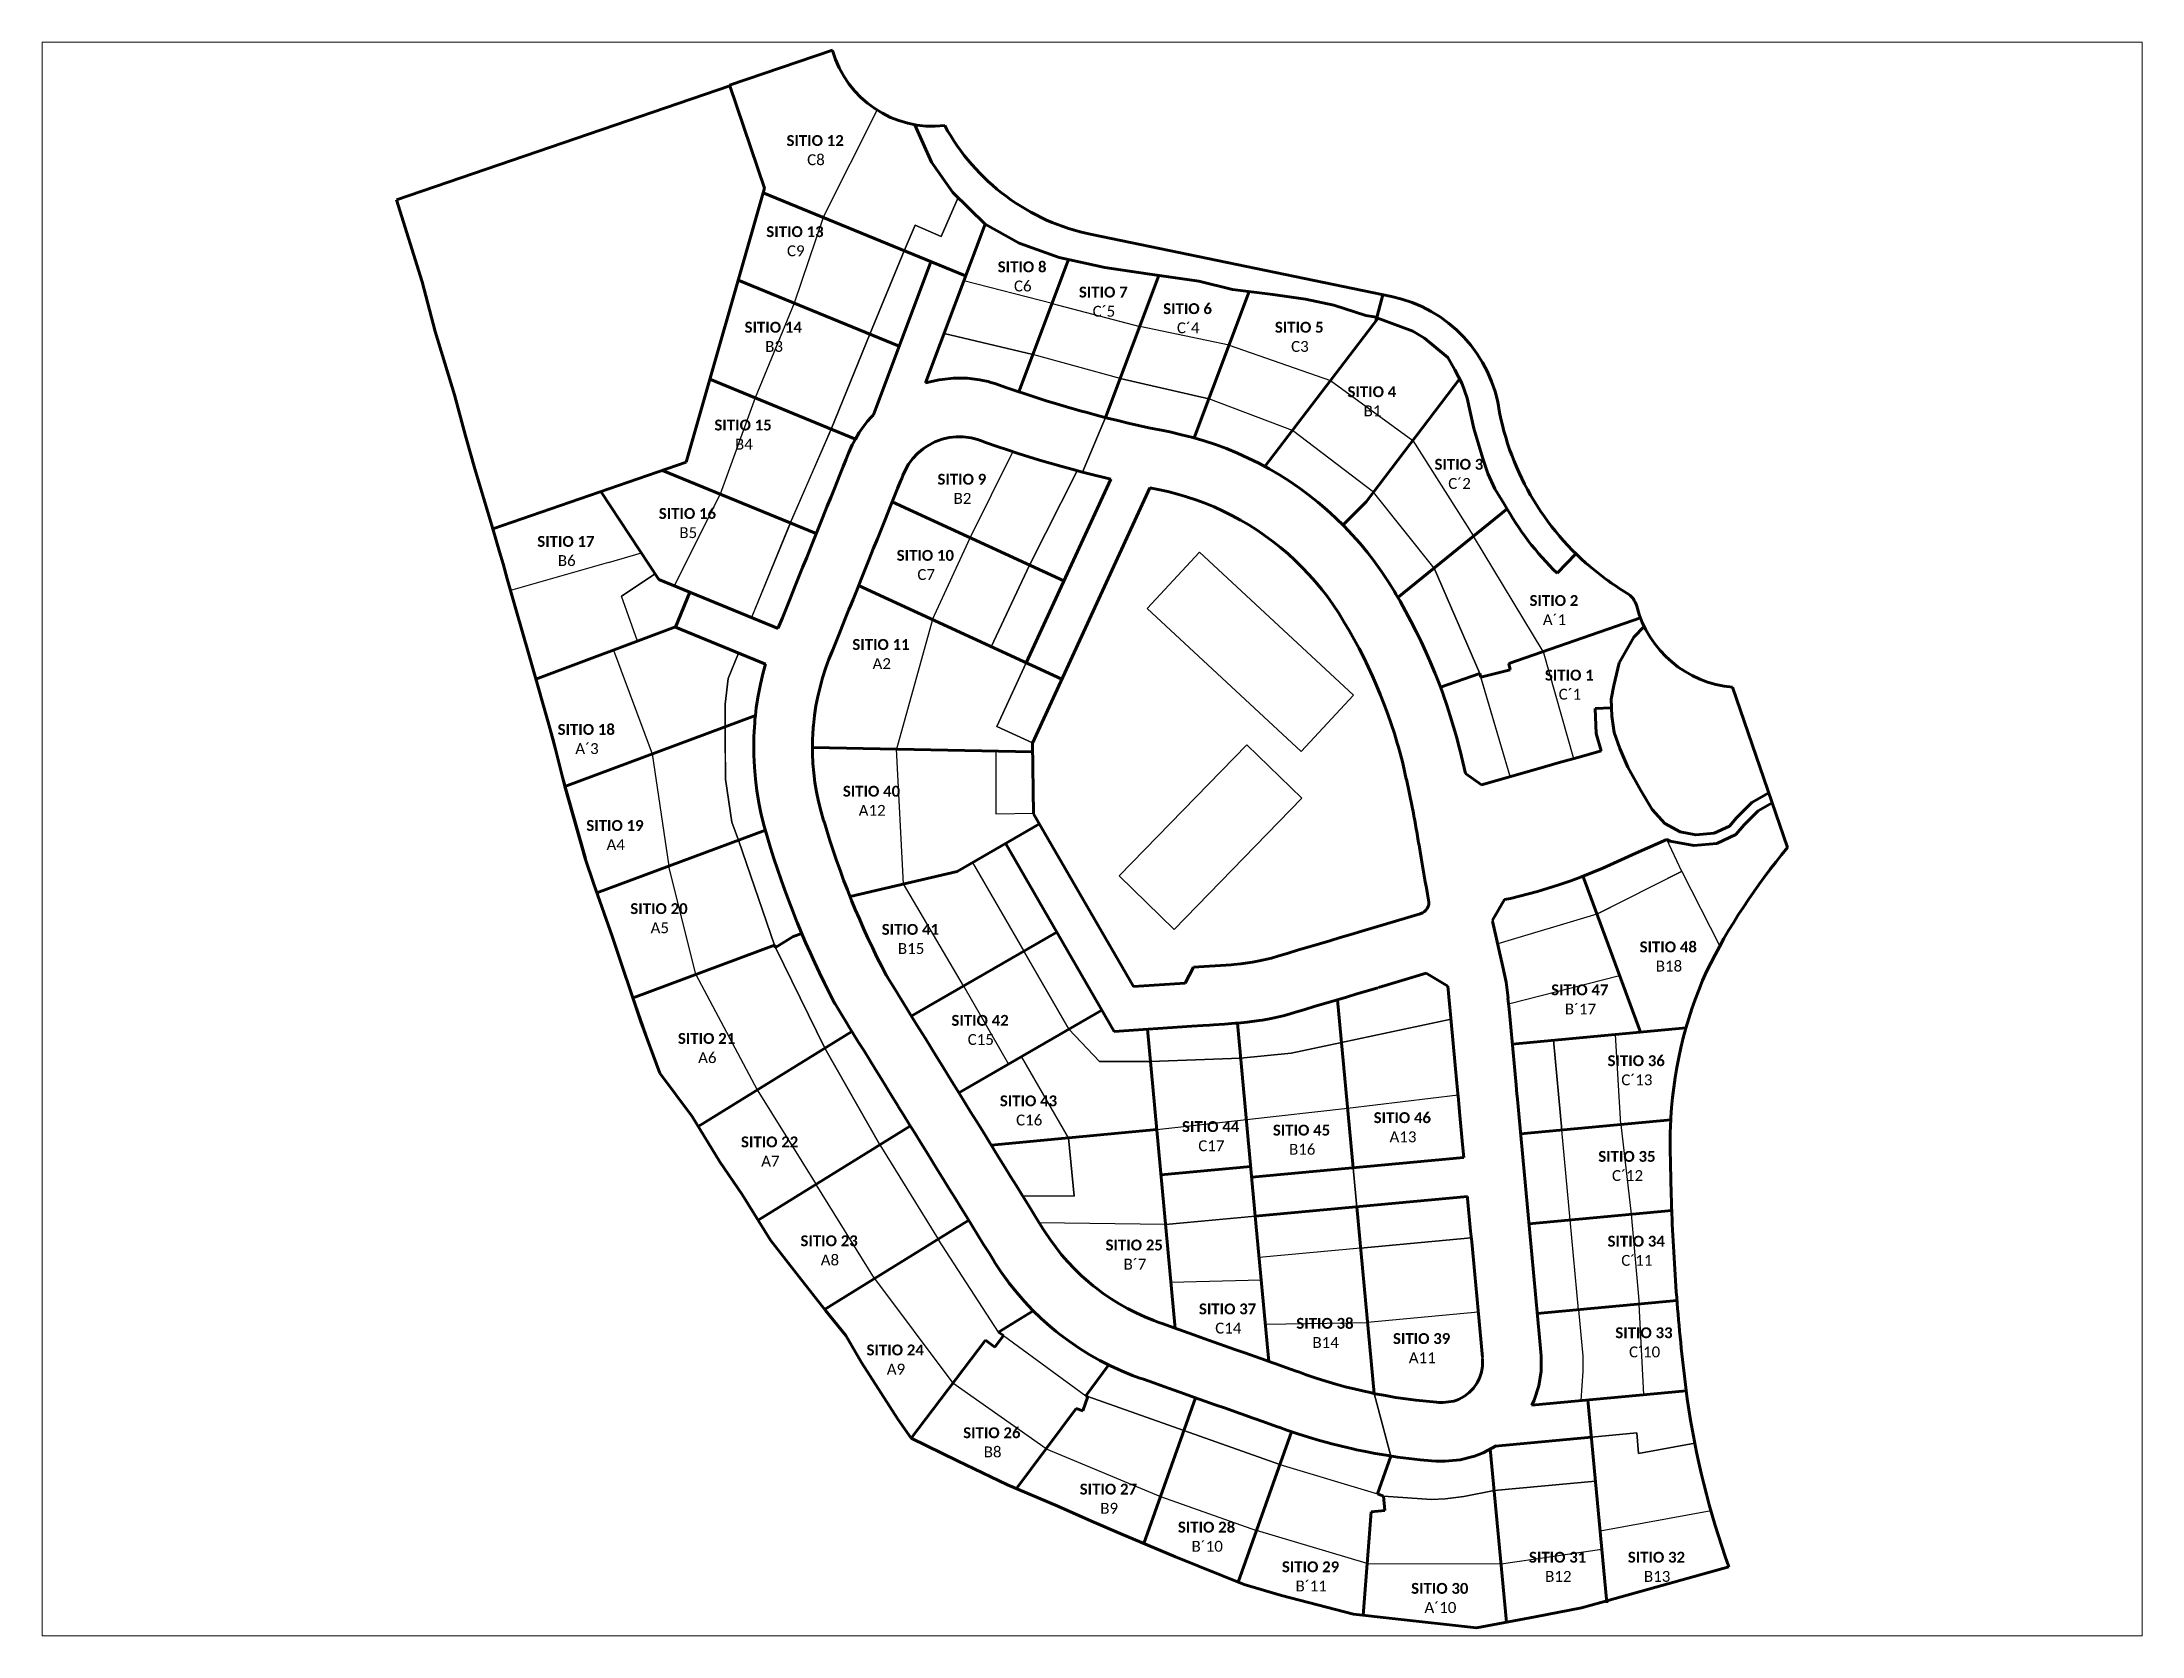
# Paper-space layout 'Presentación2' of a CAD drawing. Header units: millimetres. Extents: x 26 to 231, y 20 to 176.
# The model-space entities are those that its viewports show. They can reach past a viewport. Long polylines and large blocks are cut down to what shows.
import ezdxf

# ---------------------------------------------------------------- set-up
doc = ezdxf.new("R2010")
doc.units = ezdxf.units.MM
for name, color, linetype in [('1', 7, 'Continuous'), ('10', 7, 'Continuous'), ('11', 7, 'Continuous'), ('12', 7, 'Continuous'), ('13', 7, 'Continuous'), ('14', 7, 'Continuous'), ('15', 7, 'Continuous'), ('16', 7, 'Continuous'), ('17', 7, 'Continuous'), ('18', 7, 'Continuous'), ('19', 7, 'Continuous'), ('2', 7, 'Continuous'), ('20', 7, 'Continuous'), ('21', 7, 'Continuous'), ('22', 7, 'Continuous'), ('23', 7, 'Continuous'), ('24', 7, 'Continuous'), ('26', 7, 'Continuous'), ('27', 7, 'Continuous'), ('28', 7, 'Continuous'), ('29', 7, 'Continuous'), ('3', 7, 'Continuous'), ('30', 7, 'Continuous'), ('31', 7, 'Continuous'), ('32', 7, 'Continuous'), ('33', 7, 'Continuous'), ('34', 7, 'Continuous'), ('35', 7, 'Continuous'), ('36', 7, 'Continuous'), ('37', 7, 'Continuous'), ('38', 7, 'Continuous'), ('39', 7, 'Continuous'), ('4', 7, 'Continuous'), ('40', 7, 'Continuous'), ('41', 7, 'Continuous'), ('42', 7, 'Continuous'), ('43', 7, 'Continuous'), ('44', 7, 'Continuous'), ('45', 7, 'Continuous'), ('46', 7, 'Continuous'), ('47', 7, 'Continuous'), ('48', 7, 'Continuous'), ('5', 7, 'Continuous'), ('6', 7, 'Continuous'), ('7', 7, 'Continuous'), ('8', 7, 'Continuous'), ('9', 7, 'Continuous'), ('Acceso', 4, 'Continuous'), ('E', 7, 'Continuous'), ('Edificios', 5, 'Continuous'), ('Etapa1', 3, 'Continuous'), ('Etapa2', 4, 'Continuous'), ('General', 6, 'Continuous'), ('Living', 1, 'Continuous')]:
    doc.layers.add(name, color=color, linetype=linetype)
doc.layers.add('A-AREA-____-IDEN', color=2, linetype='Continuous', lineweight=9)
doc.styles.add('Calibri_2', font='', dxfattribs={"height": 2000})
doc.styles.add('Calibri_B', font='', dxfattribs={"height": 2000})
doc.styles.get('Calibri_2').set_extended_font_data('Calibri')
doc.styles.get('Calibri_B').set_extended_font_data('Calibri', bold=True)

psp = doc.layouts.new('Presentación2')

msp = doc.modelspace()

# ---------------------------------------------------------------- texts
at = {"layer": 'A-AREA-____-IDEN', "color": 5, "char_height": 2000, "attachment_point": 1}
for s, insert, width, style in [('SITIO 12', (79423, 282643), 13227.84, 'Calibri_B'), ('C8', (83225, 279117), 4008.44, 'Calibri_2'), ('SITIO 13', (75712, 265882), 13227.84, 'Calibri_B'), ('C9', (79514, 262356), 4008.44, 'Calibri_2'), ('SITIO 8', (118296, 259411), 11263.71, 'Calibri_B'), ('C6', (121288, 255886), 4008.44, 'Calibri_2'), ('SITIO 7', (133235, 254762), 11263.71, 'Calibri_B'), ('C´5', (135765, 251236), 5130.8, 'Calibri_2'), ('SITIO 6', (148746, 251717), 11263.71, 'Calibri_B'), ('SITIO 14', (71715, 248291), 13227.84, 'Calibri_B'), ('C´4', (151276, 248191), 5130.8, 'Calibri_2'), ('SITIO 5', (169300, 248291), 11263.71, 'Calibri_B'), ('B3', (75500, 244765), 4048.52, 'Calibri_2'), ('C3', (172292, 244765), 4008.44, 'Calibri_2'), ('SITIO 4', (182667, 236433), 11263.71, 'Calibri_B'), ('B1', (185642, 232908), 4048.52, 'Calibri_2'), ('SITIO 15', (66158, 230306), 13227.84, 'Calibri_B'), ('B4', (69943, 226781), 4048.52, 'Calibri_2'), ('SITIO 9', (107206, 220330), 11263.71, 'Calibri_B'), ('SITIO 3', (198684, 223080), 11263.71, 'Calibri_B'), ('B2', (110181, 216804), 4048.52, 'Calibri_2'), ('C´2', (201214, 219554), 5130.8, 'Calibri_2'), ('SITIO 16', (55919, 214035), 13227.84, 'Calibri_B'), ('SITIO 17', (33557, 208896), 13227.84, 'Calibri_B'), ('B5', (59704, 210509), 4048.52, 'Calibri_2'), ('B6', (37342, 205370), 4048.52, 'Calibri_2'), ('SITIO 10', (99706, 206326), 13227.84, 'Calibri_B'), ('C7', (103509, 202800), 4008.44, 'Calibri_2'), ('SITIO 2', (216174, 198019), 11263.71, 'Calibri_B'), ('A´1', (218621, 194494), 5331.22, 'Calibri_2'), ('SITIO 11', (91540, 189929), 13227.84, 'Calibri_B'), ('A2', (95260, 186403), 4208.86, 'Calibri_2'), ('SITIO 1', (219005, 184305), 11263.71, 'Calibri_B'), ('C´1', (221535, 180780), 5130.8, 'Calibri_2'), ('SITIO 18', (37299, 174303), 13227.84, 'Calibri_B'), ('A´3', (40556, 170777), 5331.22, 'Calibri_2'), ('SITIO 40', (89795, 162935), 13227.84, 'Calibri_B'), ('A12', (92705, 159409), 6172.99, 'Calibri_2'), ('SITIO 19', (42580, 156629), 13227.84, 'Calibri_B'), ('A4', (46300, 153103), 4208.86, 'Calibri_2'), ('SITIO 20', (50685, 141334), 13227.84, 'Calibri_B'), ('A5', (54405, 137809), 4208.86, 'Calibri_2'), ('SITIO 41', (96952, 137515), 13227.84, 'Calibri_B'), ('B15', (99927, 133989), 6012.66, 'Calibri_2'), ('SITIO 48', (236432, 134293), 13227.84, 'Calibri_B'), ('B18', (239407, 130767), 6012.66, 'Calibri_2'), ('SITIO 47', (220160, 126395), 13227.84, 'Calibri_B'), ('SITIO 42', (109778, 120780), 13227.84, 'Calibri_B'), ('B´17', (222673, 122869), 7135.02, 'Calibri_2'), ('SITIO 21', (59440, 117450), 13227.84, 'Calibri_B'), ('C15', (112770, 117255), 5972.57, 'Calibri_2'), ('A6', (63160, 113924), 4208.86, 'Calibri_2'), ('SITIO 36', (230533, 113358), 13227.84, 'Calibri_B'), ('C´13', (233060, 109832), 7094.93, 'Calibri_2'), ('SITIO 43', (118687, 105970), 13227.84, 'Calibri_B'), ('C16', (121679, 102444), 5972.57, 'Calibri_2'), ('SITIO 44', (152218, 101238), 13227.84, 'Calibri_B'), ('SITIO 45', (168936, 100584), 13227.84, 'Calibri_B'), ('SITIO 46', (187492, 102879), 13227.84, 'Calibri_B'), ('SITIO 22', (71049, 98418), 13227.84, 'Calibri_B'), ('C17', (155211, 97712), 5972.57, 'Calibri_2'), ('B16', (171911, 97059), 6012.66, 'Calibri_2'), ('A13', (190402, 99353), 6172.99, 'Calibri_2'), ('A7', (74769, 94893), 4208.86, 'Calibri_2'), ('SITIO 35', (228820, 95754), 13227.84, 'Calibri_B'), ('C´12', (231347, 92228), 7094.93, 'Calibri_2'), ('SITIO 23', (81994, 80222), 13227.84, 'Calibri_B'), ('SITIO 25', (138143, 79448), 13227.84, 'Calibri_B'), ('SITIO 34', (230533, 80148), 13227.84, 'Calibri_B'), ('A8', (85714, 76697), 4208.86, 'Calibri_2'), ('B´7', (141466, 75922), 5170.88, 'Calibri_2'), ('C´11', (233060, 76622), 7094.93, 'Calibri_2'), ('SITIO 37', (155333, 67692), 13227.84, 'Calibri_B'), ('C14', (158326, 64166), 5972.57, 'Calibri_2'), ('SITIO 38', (173248, 65037), 13227.84, 'Calibri_B'), ('SITIO 39', (191042, 62236), 13227.84, 'Calibri_B'), ('SITIO 33', (231960, 63305), 13227.84, 'Calibri_B'), ('SITIO 24', (94159, 60137), 13227.84, 'Calibri_B'), ('B14', (176223, 61511), 6012.66, 'Calibri_2'), ('A11', (193952, 58710), 6172.99, 'Calibri_2'), ('C´10', (234487, 59780), 7094.93, 'Calibri_2'), ('A9', (97879, 56611), 4208.86, 'Calibri_2'), ('SITIO 26', (111938, 44910), 13227.84, 'Calibri_B'), ('B8', (115723, 41384), 4048.52, 'Calibri_2'), ('SITIO 27', (133390, 34539), 13227.84, 'Calibri_B'), ('B9', (137175, 31014), 4048.52, 'Calibri_2'), ('SITIO 28', (151457, 27544), 13227.84, 'Calibri_B'), ('B´10', (153969, 24018), 7135.02, 'Calibri_2'), ('SITIO 29', (170601, 20247), 13227.84, 'Calibri_B'), ('SITIO 31', (216069, 22007), 13227.84, 'Calibri_B'), ('SITIO 32', (234257, 22007), 13227.84, 'Calibri_B'), ('B´11', (173113, 16721), 7135.02, 'Calibri_2'), ('SITIO 30', (194382, 16280), 13227.84, 'Calibri_B'), ('B12', (219044, 18481), 6012.66, 'Calibri_2'), ('B13', (237232, 18481), 6012.66, 'Calibri_2'), ('A´10', (196830, 12755), 7295.36, 'Calibri_2')]:
    msp.add_mtext(s, dxfattribs=dict(at, insert=insert, width=width, style=style))

# ---------------------------------------------------------------- linework, layer by layer
at = {"layer": '1'}
for p, q in [((212342, 185408), (236597, 193822)), ((236597, 193822), (237276, 192257)), ((235393, 190279), (232668, 185525)), ((237276, 192257), (235393, 190279)), ((232668, 185525), (231673, 181398)), ((199783, 181052), (207041, 183569)), ((207041, 183569), (207228, 182930)), ((207228, 182930), (212624, 184288)), ((212624, 184288), (212342, 185408)), ((200945, 177787), (199783, 181052)), ((202204, 173783), (200945, 177787)), ((231673, 181398), (231177, 178844)), ((231177, 178844), (231241, 177302)), ((231241, 177302), (228232, 177154)), ((228232, 177154), (228457, 172574)), ((204395, 165189), (202204, 173783)), ((228457, 172574), (229363, 169379)), ((229363, 169379), (207317, 163127)), ((207317, 163127), (204395, 165189))]:
    msp.add_line(p, q, dxfattribs=at)
at = {"layer": '10'}
for p, q in [((92686, 199759), (98886, 215179)), ((98886, 215179), (130487, 200619)), ((123540, 185542), (92686, 199759)), ((130487, 200619), (123540, 185542))]:
    msp.add_line(p, q, dxfattribs=at)
at = {"layer": '11'}
for p, q in [((92686, 199759), (87245, 186218)), ((130080, 182529), (92686, 199759)), ((87245, 186218), (86067, 182800)), ((86067, 182800), (85592, 181096)), ((124702, 170858), (130080, 182529)), ((85185, 179374), (84847, 177638)), ((85592, 181096), (85185, 179374)), ((84371, 174053), (84248, 172338)), ((84578, 175889), (84371, 174053)), ((84847, 177638), (84578, 175889)), ((84248, 172338), (84191, 170648)), ((84191, 170648), (84196, 169991)), ((124702, 169175), (124702, 170858)), ((84196, 169991), (124702, 169175))]:
    msp.add_line(p, q, dxfattribs=at)
at = {"layer": '12'}
for p, q in [((68960, 291816), (87900, 298241)), ((75384, 272876), (68960, 291816)), ((103016, 284561), (106087, 277645)), ((106087, 277645), (110051, 272071)), ((75139, 272019), (75384, 272876)), ((112383, 256734), (75139, 272019)), ((110051, 272071), (115976, 266259)), ((115976, 266259), (112383, 256734))]:
    msp.add_line(p, q, dxfattribs=at)
msp.add_open_spline([(87900, 298241), (88983, 294834), (92435, 288761), (99922, 285145), (103016, 284561)], degree=3, knots=[0, 0, 0, 0, 11506.0970633, 21212.3696947, 21212.3696947, 21212.3696947, 21212.3696947], dxfattribs=at)
at = {"layer": '13'}
for p, q in [((75139, 272019), (70544, 255962)), ((105997, 259355), (75139, 272019)), ((100160, 243806), (105997, 259355)), ((70544, 255962), (100160, 243806))]:
    msp.add_line(p, q, dxfattribs=at)
at = {"layer": '14'}
for p, q in [((70544, 255962), (65321, 237713)), ((100160, 243806), (70544, 255962)), ((95431, 231208), (100160, 243806)), ((65321, 237713), (92113, 226717)), ((92804, 227942), (94335, 230032)), ((94335, 230032), (95431, 231208)), ((92113, 226717), (92804, 227942))]:
    msp.add_line(p, q, dxfattribs=at)
at = {"layer": '15'}
for p, q in [((60955, 222456), (65321, 237713)), ((65321, 237713), (92113, 226717)), ((91531, 225685), (90395, 223011)), ((92113, 226717), (91531, 225685)), ((56591, 220958), (60955, 222456)), ((84898, 209340), (56591, 220958)), ((90395, 223011), (88360, 217951)), ((88360, 217951), (86122, 212384)), ((86122, 212384), (84898, 209340))]:
    msp.add_line(p, q, dxfattribs=at)
at = {"layer": '16'}
for p, q in [((45258, 217066), (56591, 220958)), ((56591, 220958), (84898, 209340)), ((55954, 200882), (45258, 217066)), ((84898, 209340), (78661, 193827)), ((77879, 191883), (55954, 200882)), ((78661, 193827), (77879, 191883))]:
    msp.add_line(p, q, dxfattribs=at)
at = {"layer": '17'}
for p, q in [((45258, 217066), (25365, 210235)), ((55954, 200882), (45258, 217066)), ((25365, 210235), (33317, 182569)), ((61635, 198550), (55954, 200882)), ((59015, 192166), (61635, 198550)), ((33317, 182569), (59015, 192166))]:
    msp.add_line(p, q, dxfattribs=at)
at = {"layer": '18'}
for p, q in [((33317, 182569), (59015, 192166)), ((59015, 192166), (75552, 185298)), ((38628, 162792), (33317, 182569)), ((75552, 185298), (74625, 181649)), ((74625, 181649), (73871, 177317)), ((73709, 175883), (38628, 162792)), ((73871, 177317), (73709, 175883))]:
    msp.add_line(p, q, dxfattribs=at)
at = {"layer": '19'}
for p, q in [((38631, 162782), (73709, 175883)), ((73624, 175133), (73390, 170742)), ((73709, 175883), (73624, 175133)), ((73390, 170742), (73696, 164157)), ((42390, 149580), (38631, 162782)), ((73696, 164157), (74782, 157655)), ((75529, 154792), (44544, 143220)), ((74782, 157655), (75529, 154792)), ((44544, 143220), (42390, 149580))]:
    msp.add_line(p, q, dxfattribs=at)
at = {"layer": '2'}
for p, q in [((212049, 213872), (191933, 197581)), ((224713, 205620), (221234, 202029)), ((191933, 197581), (193365, 195064)), ((193365, 195064), (195314, 191346)), ((212342, 185408), (236597, 193822)), ((195314, 191346), (197114, 187554)), ((197114, 187554), (198762, 183693)), ((198762, 183693), (199783, 181052)), ((199783, 181052), (207041, 183569)), ((207041, 183569), (207228, 182930)), ((207228, 182930), (212624, 184288)), ((212624, 184288), (212342, 185408))]:
    msp.add_line(p, q, dxfattribs=at)
for points, knots in [([(221234, 202029), (219586, 203750), (216113, 207377), (213449, 211635), (212049, 213872)], [0, 0, 0, 0, 7129.1594524, 15022.7711168, 15022.7711168, 15022.7711168, 15022.7711168]), ([(236597, 193822), (235910, 195968), (235404, 197504), (233782, 198707), (229239, 201414), (226453, 203943), (224713, 205620)], [0, 0, 0, 0, 2253.1984588, 5292.4988511, 9939.5324602, 17144.9851397, 17144.9851397, 17144.9851397, 17144.9851397])]:
    msp.add_open_spline(points, degree=3, knots=knots, dxfattribs=at)
at = {"layer": '20'}
for p, q in [((75529, 154792), (44544, 143220)), ((76505, 151535), (75529, 154792)), ((79116, 143710), (76505, 151535)), ((44544, 143220), (47367, 135294)), ((82217, 135784), (79116, 143710)), ((47367, 135294), (51175, 123910)), ((80643, 135196), (82217, 135784)), ((51175, 123910), (77211, 133633)), ((77211, 133633), (77381, 133177)), ((77381, 133177), (80643, 135196))]:
    msp.add_line(p, q, dxfattribs=at)
at = {"layer": '21'}
for p, q in [((82217, 135784), (80643, 135196)), ((82922, 134129), (82217, 135784)), ((77211, 133633), (51175, 123910)), ((77381, 133177), (77211, 133633)), ((80643, 135196), (77381, 133177)), ((85490, 128501), (82922, 134129)), ((88265, 122972), (85490, 128501)), ((51175, 123910), (52627, 119488)), ((91460, 117759), (88265, 122972)), ((52627, 119488), (56095, 110061)), ((63166, 100243), (91460, 117759)), ((56095, 110061), (62035, 102087)), ((62035, 102087), (63166, 100243))]:
    msp.add_line(p, q, dxfattribs=at)
at = {"layer": '22'}
for p, q in [((91460, 117759), (63166, 100243)), ((94740, 112456), (91460, 117759)), ((97896, 107353), (94740, 112456)), ((99963, 104012), (97896, 107353)), ((102228, 100350), (99963, 104012)), ((63166, 100243), (67187, 93685)), ((74215, 83008), (102228, 100350)), ((67187, 93685), (71268, 87734)), ((71268, 87734), (74215, 83008))]:
    msp.add_line(p, q, dxfattribs=at)
at = {"layer": '23'}
for p, q in [((74215, 83008), (102228, 100350)), ((102228, 100350), (106233, 93874)), ((106233, 93874), (109389, 88772)), ((109389, 88772), (112956, 83005)), ((76458, 79342), (74209, 83004)), ((112956, 83005), (86411, 66571)), ((81706, 72633), (76458, 79342)), ((86411, 66571), (81706, 72633))]:
    msp.add_line(p, q, dxfattribs=at)
at = {"layer": '24'}
for p, q in [((112956, 83005), (86411, 66571)), ((115702, 78566), (112956, 83005)), ((117840, 75116), (115702, 78566)), ((121748, 69753), (117840, 75116)), ((124830, 66368), (121748, 69753)), ((86411, 66571), (90346, 61809)), ((118470, 62431), (124830, 66368)), ((119349, 61774), (118470, 62431)), ((90346, 61809), (93229, 56834)), ((102356, 42938), (116044, 60929)), ((116044, 60929), (117743, 59626)), ((117743, 59626), (119349, 61774)), ((93229, 56834), (99887, 46404)), ((99887, 46404), (102356, 42938))]:
    msp.add_line(p, q, dxfattribs=at)
at = {"layer": '26'}
for p, q in [((124830, 66368), (118470, 62431)), ((126309, 64933), (124830, 66368)), ((118470, 62431), (119349, 61774)), ((127962, 63461), (126309, 64933)), ((129677, 62061), (127962, 63461)), ((131449, 60736), (129677, 62061)), ((116044, 60929), (102356, 42938)), ((117743, 59626), (116044, 60929)), ((119349, 61774), (117743, 59626)), ((133277, 59487), (131449, 60736)), ((135156, 58318), (133277, 59487)), ((137084, 57229), (135156, 58318)), ((134489, 50729), (138725, 56393)), ((138725, 56393), (137084, 57229)), ((133953, 47916), (134897, 50584)), ((134897, 50584), (134489, 50729)), ((121682, 33604), (132714, 48355)), ((132714, 48355), (133953, 47916)), ((102356, 42938), (121682, 33604))]:
    msp.add_line(p, q, dxfattribs=at)
at = {"layer": '27'}
for p, q in [((138725, 56393), (134489, 50729)), ((141069, 55305), (138725, 56393)), ((145113, 53750), (141069, 55305)), ((134897, 50584), (133953, 47916)), ((134489, 50729), (134897, 50584)), ((150768, 51746), (145113, 53750)), ((145204, 23533), (154695, 50355)), ((154695, 50355), (150768, 51746)), ((132714, 48355), (121682, 33604)), ((133953, 47916), (132714, 48355)), ((121682, 33604), (129387, 30421)), ((129387, 30421), (140838, 25320)), ((140838, 25320), (145204, 23533))]:
    msp.add_line(p, q, dxfattribs=at)
at = {"layer": '28'}
for p, q in [((154695, 50355), (145204, 23533)), ((158309, 49074), (154695, 50355)), ((163964, 47071), (158309, 49074)), ((172362, 44103), (163964, 47071)), ((162568, 16426), (172362, 44103)), ((145204, 23533), (159698, 17601)), ((159698, 17601), (162568, 16426))]:
    msp.add_line(p, q, dxfattribs=at)
at = {"layer": '29'}
for p, q in [((172362, 44103), (162568, 16426)), ((173508, 43715), (172362, 44103)), ((177521, 42484), (173508, 43715)), ((181580, 41414), (177521, 42484)), ((185678, 40505), (181580, 41414)), ((190658, 39631), (185678, 40505)), ((188186, 32646), (190658, 39631)), ((189279, 32259), (188186, 32646)), ((189529, 29581), (189279, 32259)), ((185553, 10315), (187002, 29345)), ((187002, 29345), (189529, 29581)), ((162568, 16426), (170551, 13966)), ((170551, 13966), (183756, 10515)), ((183756, 10515), (185553, 10315))]:
    msp.add_line(p, q, dxfattribs=at)
at = {"layer": '3'}
for p, q in [((203300, 237758), (186099, 215190)), ((203749, 236865), (203300, 237758)), ((204691, 234233), (203749, 236865)), ((205909, 228661), (204691, 234233)), ((208518, 220413), (205909, 228661)), ((209797, 217554), (208518, 220413)), ((212049, 213872), (209797, 217554)), ((186099, 215190), (181820, 210910)), ((191933, 197581), (212049, 213872)), ((181820, 210910), (184977, 207500)), ((184977, 207500), (187689, 204101)), ((187689, 204101), (190157, 200522)), ((190157, 200522), (191933, 197581))]:
    msp.add_line(p, q, dxfattribs=at)
at = {"layer": '30'}
for p, q in [((190658, 39631), (188186, 32646)), ((193965, 39177), (190658, 39631)), ((198142, 38759), (193965, 39177)), ((200648, 38655), (198142, 38759)), ((203402, 38928), (200648, 38655)), ((206074, 39616), (203402, 38928)), ((207662, 40243), (206074, 39616)), ((208953, 40940), (207662, 40243)), ((211925, 9068), (208953, 40940)), ((188186, 32646), (189279, 32259)), ((189279, 32259), (189529, 29581)), ((187002, 29345), (185553, 10315)), ((189529, 29581), (187002, 29345)), ((185553, 10315), (206435, 8049)), ((206435, 8049), (211925, 9068))]:
    msp.add_line(p, q, dxfattribs=at)
at = {"layer": '31'}
for p, q in [((227574, 43089), (209878, 41439)), ((230382, 12975), (227574, 43089)), ((209878, 41439), (208953, 40940)), ((208953, 40940), (211925, 9068)), ((211925, 9068), (225757, 11697)), ((225757, 11697), (230382, 12975))]:
    msp.add_line(p, q, dxfattribs=at)
at = {"layer": '32'}
for p, q in [((226933, 49959), (244992, 51643)), ((226933, 49959), (230382, 12975)), ((230382, 12975), (252863, 19263))]:
    msp.add_line(p, q, dxfattribs=at)
msp.add_open_spline([(244992, 51643), (245858, 46223), (247617, 35220), (251097, 24635), (252863, 19263)], degree=3, knots=[0, 0, 0, 0, 16438.0404606, 33369.3662808, 33369.3662808, 33369.3662808, 33369.3662808], dxfattribs=at)
at = {"layer": '33'}
for p, q in [((217595, 65836), (243309, 68233)), ((218126, 60112), (217595, 65836)), ((243309, 68233), (243431, 66742)), ((243431, 66742), (244992, 51643)), ((218319, 57998), (218126, 60112)), ((218297, 55239), (218319, 57998)), ((217855, 52514), (218297, 55239)), ((244992, 51643), (216566, 48993)), ((217005, 49888), (217855, 52514)), ((216566, 48993), (217005, 49888))]:
    msp.add_line(p, q, dxfattribs=at)
at = {"layer": '34'}
for p, q in [((242346, 84815), (216061, 82365)), ((216061, 82365), (217017, 72060)), ((242412, 83885), (242346, 84815)), ((243312, 68233), (242412, 83885)), ((217017, 72060), (217595, 65836)), ((217595, 65836), (243312, 68233))]:
    msp.add_line(p, q, dxfattribs=at)
at = {"layer": '35'}
for p, q in [((214526, 98894), (242158, 101470)), ((214526, 98894), (216061, 82365)), ((216061, 82365), (242346, 84815))]:
    msp.add_line(p, q, dxfattribs=at)
msp.add_open_spline([(242158, 101470), (242063, 95918), (242108, 94365), (242346, 84815)], degree=3, dxfattribs=at)
at = {"layer": '36'}
for p, q in [((212992, 115423), (244973, 118404)), ((212992, 115423), (214526, 98894)), ((214526, 98894), (242158, 101470))]:
    msp.add_line(p, q, dxfattribs=at)
msp.add_open_spline([(244973, 118404), (243600, 113503), (242272, 107115), (242158, 101470)], degree=3, dxfattribs=at)
at = {"layer": '37'}
for p, q in [((164857, 92909), (148328, 91368)), ((168188, 57032), (164857, 92909)), ((148328, 91368), (150953, 63097)), ((150953, 63097), (168188, 57032))]:
    msp.add_line(p, q, dxfattribs=at)
at = {"layer": '38'}
for p, q in [((184366, 85488), (165707, 83749)), ((184366, 85488), (187557, 51115)), ((165707, 83749), (168188, 57032)), ((168188, 57032), (178673, 53406)), ((178673, 53406), (182263, 52382)), ((182263, 52382), (185997, 51476)), ((185997, 51476), (187557, 51115))]:
    msp.add_line(p, q, dxfattribs=at)
at = {"layer": '39'}
for p, q in [((204748, 87388), (184366, 85488)), ((184366, 85488), (187557, 51115)), ((207515, 57564), (204748, 87388)), ((206968, 53948), (207326, 55056)), ((207326, 55056), (207504, 56151)), ((207504, 56151), (207515, 57564)), ((187557, 51115), (191518, 50423)), ((191518, 50423), (197126, 49694)), ((203098, 50052), (204186, 50639)), ((204186, 50639), (205070, 51309)), ((205070, 51309), (205843, 52105)), ((205843, 52105), (206554, 53104)), ((206554, 53104), (206968, 53948)), ((197126, 49694), (199490, 49488)), ((199490, 49488), (202227, 49749)), ((202227, 49749), (203098, 50052))]:
    msp.add_line(p, q, dxfattribs=at)
at = {"layer": '4'}
for p, q in [((188255, 248933), (167471, 221663)), ((194687, 246554), (188255, 248933)), ((196825, 245279), (194687, 246554)), ((201157, 241727), (196825, 245279)), ((203300, 237758), (201157, 241727)), ((186099, 215190), (203300, 237758)), ((167471, 221663), (171973, 218969)), ((171973, 218969), (175516, 216449)), ((175516, 216449), (178876, 213689)), ((178876, 213689), (181820, 210910)), ((181820, 210910), (186099, 215190))]:
    msp.add_line(p, q, dxfattribs=at)
at = {"layer": '40'}
for p, q in [((84195, 169991), (124702, 169175)), ((84203, 168829), (84195, 169991)), ((84285, 167062), (84203, 168829)), ((84437, 165299), (84285, 167062)), ((124702, 169175), (124903, 157804)), ((84660, 163540), (84437, 165299)), ((84944, 161833), (84660, 163540)), ((85801, 158144), (84944, 161833)), ((86831, 154700), (85801, 158144)), ((88007, 151025), (86831, 154700)), ((125991, 155921), (110856, 147179)), ((124903, 157804), (125991, 155921)), ((89273, 147383), (88007, 151025)), ((91111, 142561), (89273, 147383)), ((110856, 147179), (91111, 142561))]:
    msp.add_line(p, q, dxfattribs=at)
at = {"layer": '41'}
for p, q in [((119756, 152320), (110856, 147179)), ((129166, 136027), (119756, 152320)), ((110856, 147179), (91111, 142561)), ((91111, 142561), (93609, 136663)), ((93609, 136663), (96939, 129709)), ((102416, 120577), (129166, 136027)), ((96939, 129709), (99717, 124941)), ((99717, 124941), (102416, 120577))]:
    msp.add_line(p, q, dxfattribs=at)
at = {"layer": '42'}
for p, q in [((129166, 136027), (102416, 120577)), ((137469, 121652), (129166, 136027)), ((102416, 120577), (111152, 106452)), ((111152, 106452), (137469, 121652))]:
    msp.add_line(p, q, dxfattribs=at)
at = {"layer": '43'}
for p, q in [((137469, 121652), (111150, 106451)), ((139741, 117718), (137469, 121652)), ((145844, 118135), (139741, 117718)), ((147557, 99685), (145844, 118135)), ((111150, 106451), (117095, 96845)), ((117095, 96845), (147557, 99685))]:
    msp.add_line(p, q, dxfattribs=at)
at = {"layer": '44'}
for p, q in [((162475, 119276), (145844, 118135)), ((145844, 118135), (148329, 91368)), ((164857, 92909), (162410, 119271)), ((148329, 91368), (164857, 92909))]:
    msp.add_line(p, q, dxfattribs=at)
at = {"layer": '45'}
for p, q in [((167039, 119831), (164208, 119433)), ((170806, 120636), (167039, 119831)), ((174821, 121802), (170806, 120636)), ((180832, 123563), (174821, 121802)), ((183701, 92657), (180832, 123563)), ((164208, 119433), (162410, 119271)), ((162410, 119271), (165042, 90918)), ((165042, 90918), (183701, 92657))]:
    msp.add_line(p, q, dxfattribs=at)
at = {"layer": '46'}
for p, q in [((197170, 128443), (188245, 125777)), ((201157, 126094), (197170, 128443)), ((188245, 125777), (180832, 123563)), ((204083, 94558), (201157, 126094)), ((180830, 123582), (183701, 92657)), ((183701, 92657), (204083, 94558))]:
    msp.add_line(p, q, dxfattribs=at)
at = {"layer": '47'}
for p, q in [((217655, 143495), (211586, 141990)), ((225988, 146281), (217655, 143495)), ((236602, 117624), (225988, 146281)), ((211586, 141990), (209382, 138209)), ((209382, 138209), (211896, 126834)), ((211896, 126834), (212992, 115423)), ((212992, 115423), (236602, 117624))]:
    msp.add_line(p, q, dxfattribs=at)
at = {"layer": '48'}
for p, q in [((258249, 158311), (260830, 159782)), ((260830, 159782), (263653, 151557)), ((254165, 153973), (255666, 155748)), ((255666, 155748), (258249, 158311)), ((225988, 146281), (241445, 153079)), ((241445, 153079), (235731, 150566)), ((241445, 153079), (242060, 152739)), ((242060, 152739), (246417, 151937)), ((246417, 151937), (250634, 152323)), ((250634, 152323), (254165, 153973)), ((227687, 147028), (225988, 146281)), ((229611, 147874), (227687, 147028)), ((235731, 150566), (229611, 147874)), ((225988, 146281), (236602, 117624)), ((236602, 117624), (244973, 118404))]:
    msp.add_line(p, q, dxfattribs=at)
msp.add_open_spline([(263653, 151557), (258016, 144304), (250088, 134105), (246120, 121924), (244973, 118404)], degree=3, knots=[0, 0, 0, 0, 27207.6765436, 38263.6057164, 38263.6057164, 38263.6057164, 38263.6057164], dxfattribs=at)
at = {"layer": '5'}
for p, q in [((154478, 226955), (164575, 253853)), ((164575, 253853), (174923, 252461)), ((174923, 252461), (180164, 251328)), ((180164, 251328), (186034, 249459)), ((188255, 248933), (167471, 221663)), ((186034, 249459), (188255, 248933)), ((156312, 226412), (154478, 226955)), ((160415, 224965), (156312, 226412)), ((164403, 223238), (160415, 224965)), ((167471, 221663), (164403, 223238))]:
    msp.add_line(p, q, dxfattribs=at)
at = {"layer": '6'}
for p, q in [((138150, 230693), (147965, 256840)), ((147965, 256840), (155328, 255786)), ((155328, 255786), (161522, 254221)), ((164575, 253853), (154478, 226955)), ((161522, 254221), (164575, 253853)), ((140421, 230125), (138150, 230693)), ((142323, 229671), (140421, 230125)), ((144228, 229234), (142323, 229671)), ((146138, 228814), (144228, 229234)), ((149997, 228036), (146138, 228814)), ((154478, 226955), (149997, 228036))]:
    msp.add_line(p, q, dxfattribs=at)
at = {"layer": '7'}
for p, q in [((122192, 235418), (131323, 259741)), ((131323, 259741), (122192, 235418)), ((131323, 259741), (137984, 258286)), ((137984, 258286), (145884, 257138)), ((147965, 256840), (138150, 230693)), ((145884, 257138), (147965, 256840)), ((125370, 234368), (122192, 235418)), ((129104, 233206), (125370, 234368)), ((133463, 231942), (129104, 233206)), ((138150, 230693), (133463, 231942))]:
    msp.add_line(p, q, dxfattribs=at)
at = {"layer": '8'}
for p, q in [((115976, 266259), (105001, 237067)), ((122237, 262789), (115976, 266259)), ((122192, 235418), (131323, 259741)), ((129635, 260109), (122237, 262789)), ((131323, 259741), (129635, 260109)), ((105001, 237067), (107522, 237651)), ((107522, 237651), (110098, 237933)), ((110098, 237933), (112689, 237909)), ((112689, 237909), (115258, 237578)), ((115258, 237578), (118643, 236650)), ((118643, 236650), (121658, 235597)), ((121658, 235597), (122192, 235418))]:
    msp.add_line(p, q, dxfattribs=at)
at = {"layer": '9'}
for p, q in [((104563, 224938), (103563, 224092)), ((105183, 225346), (104563, 224938)), ((106724, 226209), (105183, 225346)), ((108059, 226690), (106724, 226209)), ((109334, 226985), (108059, 226690)), ((110636, 227128), (109334, 226985)), ((111946, 227115), (110636, 227128)), ((113403, 226928), (111946, 227115)), ((113892, 226820), (113403, 226928)), ((114562, 226630), (113892, 226820)), ((120117, 224722), (114562, 226630)), ((127954, 222282), (120117, 224722)), ((101191, 220828), (100839, 220037)), ((101896, 222078), (101191, 220828)), ((102670, 223135), (101896, 222078)), ((103563, 224092), (102670, 223135)), ((131912, 221167), (127954, 222282)), ((135874, 220126), (131912, 221167)), ((100839, 220037), (98886, 215179)), ((130487, 200619), (139110, 219335)), ((139110, 219335), (135874, 220126)), ((98886, 215179), (130487, 200619))]:
    msp.add_line(p, q, dxfattribs=at)
at = {"layer": 'Acceso'}
for p, q in [((107896, 263983), (110991, 271149)), ((110991, 271149), (115976, 266259)), ((101086, 261370), (103116, 266055)), ((103116, 266055), (107896, 263983)), ((115976, 266259), (112383, 256734)), ((101086, 261370), (94783, 246013)), ((100160, 243806), (105997, 259355)), ((112383, 256734), (101086, 261370)), ((112383, 256734), (101086, 261370)), ((105997, 259355), (101086, 261370)), ((94783, 246013), (87620, 228561)), ((94783, 246013), (100160, 243806)), ((100160, 243806), (94783, 246013)), ((95431, 231208), (100160, 243806)), ((108413, 246144), (105001, 237067)), ((124762, 242262), (108413, 246144)), ((124762, 242262), (122192, 235418)), ((122192, 235418), (124762, 242262)), ((140832, 237838), (124762, 242262)), ((105001, 237067), (107522, 237651)), ((107522, 237651), (110098, 237933)), ((110098, 237933), (112689, 237909)), ((112689, 237909), (115258, 237578)), ((115258, 237578), (118643, 236650)), ((118643, 236650), (122192, 235418)), ((140832, 237838), (138150, 230693)), ((138150, 230693), (140832, 237838)), ((157160, 234100), (140832, 237838)), ((122192, 235418), (127237, 233787)), ((127237, 233787), (133463, 231942)), ((133463, 231942), (138150, 230693)), ((157160, 234100), (154478, 226955)), ((154478, 226955), (157160, 234100)), ((172548, 228324), (157160, 234100)), ((87620, 228561), (80128, 211298)), ((87620, 228561), (92113, 226717)), ((92113, 226717), (87620, 228561)), ((92804, 227942), (94335, 230032)), ((94335, 230032), (95431, 231208)), ((138150, 230693), (142323, 229671)), ((142323, 229671), (145183, 229024)), ((145183, 229024), (146138, 228814)), ((146138, 228814), (149997, 228036)), ((149997, 228036), (154478, 226955)), ((172548, 228324), (167471, 221663)), ((167471, 221663), (172548, 228324)), ((187452, 216965), (172548, 228324)), ((84898, 209340), (90963, 224348)), ((90963, 224348), (91531, 225685)), ((91531, 225685), (92113, 226717)), ((92113, 226717), (92804, 227942)), ((154478, 226955), (156312, 226412)), ((156312, 226412), (160415, 224965)), ((160415, 224965), (164403, 223238)), ((124133, 203547), (132906, 220906)), ((132906, 220906), (139110, 219335)), ((164403, 223238), (167471, 221663)), ((167471, 221663), (171973, 218969)), ((139110, 219335), (130487, 200619)), ((171973, 218969), (175516, 216449)), ((175516, 216449), (178876, 213689)), ((187452, 216965), (186099, 215190)), ((186099, 215190), (187452, 216965)), ((198595, 202976), (187452, 216965)), ((178876, 213689), (181820, 210910)), ((186099, 215190), (181820, 210910)), ((181820, 210910), (186099, 215190)), ((80128, 211298), (72984, 193892)), ((77894, 191918), (84898, 209340)), ((80128, 211298), (84898, 209340)), ((84898, 209340), (80130, 211297)), ((181820, 210910), (184977, 207500)), ((184977, 207500), (187689, 204101)), ((49044, 197794), (55274, 201911)), ((55274, 201911), (55954, 200882)), ((117082, 188518), (124133, 203547)), ((130487, 200619), (124133, 203547)), ((124133, 203547), (130487, 200619)), ((187689, 204101), (190157, 200522)), ((191933, 197581), (198595, 202976)), ((198595, 202976), (191933, 197581)), ((191933, 197581), (198595, 202976)), ((207041, 183569), (198595, 202976)), ((51985, 189541), (49044, 197794)), ((55954, 200882), (61635, 198550)), ((61635, 198550), (59015, 192166)), ((130487, 200619), (123540, 185542)), ((190157, 200522), (191933, 197581)), ((192336, 196894), (191933, 197581)), ((72984, 193892), (77894, 191918)), ((193365, 195064), (192336, 196894)), ((194358, 193215), (193365, 195064)), ((59015, 192166), (51985, 189541)), ((195314, 191346), (194358, 193215)), ((197114, 187554), (195314, 191346)), ((70605, 187353), (68667, 182686)), ((75552, 185298), (70605, 187353)), ((123540, 185542), (117082, 188518)), ((123540, 185542), (118163, 173871)), ((130080, 182529), (123540, 185542)), ((197957, 185632), (197114, 187554)), ((198762, 183693), (197957, 185632)), ((68667, 182686), (68110, 177970)), ((74625, 181649), (75552, 185298)), ((124702, 170858), (130080, 182529)), ((199169, 182658), (198762, 183693)), ((199529, 181739), (199169, 182658)), ((199783, 181052), (199529, 181739)), ((207041, 183569), (199783, 181052)), ((199783, 181052), (207041, 183569)), ((212603, 164626), (207041, 183569)), ((68110, 177970), (68152, 173810)), ((73871, 177317), (74625, 181649)), ((199783, 181052), (202204, 173783)), ((68152, 173810), (73709, 175883)), ((73709, 175883), (68152, 173808)), ((73709, 175883), (68152, 173810)), ((73390, 170742), (73709, 175883)), ((73709, 175883), (73871, 177317)), ((68152, 173808), (68152, 170500)), ((68152, 170500), (68227, 164157)), ((73696, 164157), (73390, 170742)), ((118163, 173871), (124702, 170858)), ((202204, 173783), (204395, 165189)), ((124702, 169175), (117942, 169311)), ((117942, 169311), (117942, 157804)), ((124901, 157927), (124702, 169175)), ((68227, 164157), (69353, 156237)), ((74782, 157655), (73696, 164157)), ((204395, 165189), (207317, 163127)), ((207317, 163127), (212603, 164626)), ((69353, 156237), (70583, 152945)), ((70583, 152945), (75529, 154792)), ((70583, 152945), (75529, 154792)), ((75529, 154792), (74782, 157655)), ((75529, 154792), (76505, 151535)), ((117942, 157804), (124901, 157927)), ((77211, 133633), (70583, 152945)), ((76505, 151535), (79116, 143710)), ((119756, 152320), (113675, 148808)), ((129166, 136027), (119756, 152320)), ((225988, 146281), (241445, 153079)), ((244211, 147181), (241445, 153079)), ((113675, 148808), (123086, 132515)), ((244211, 147181), (228576, 139294)), ((79116, 143710), (82217, 135784)), ((211586, 141990), (217655, 143495)), ((217655, 143495), (225988, 146281)), ((225988, 146281), (228576, 139294)), ((225988, 146281), (228576, 139294)), ((228576, 139294), (225988, 146281)), ((209382, 138209), (211586, 141990)), ((228576, 139294), (210348, 133842)), ((82217, 135784), (80643, 135196)), ((82217, 135784), (80643, 135196)), ((85490, 128501), (82217, 135784)), ((123086, 132515), (129166, 136027)), ((129166, 136027), (123086, 132515)), ((137469, 121652), (129166, 136027)), ((210348, 133842), (209382, 138209)), ((77381, 133177), (77211, 133633)), ((80643, 135196), (77381, 133177)), ((80643, 135196), (77381, 133177)), ((77381, 133177), (86481, 114677)), ((123086, 132515), (131388, 118140)), ((88265, 122972), (85490, 128501)), ((197170, 128443), (180832, 123563)), ((201157, 126094), (197170, 128443)), ((201722, 120001), (201157, 126094)), ((89863, 120365), (88265, 122972)), ((91453, 117755), (89863, 120365)), ((131388, 118140), (137469, 121652)), ((131388, 118140), (137469, 121652)), ((137469, 121652), (139741, 117718)), ((167039, 119831), (164208, 119433)), ((170806, 120636), (167039, 119831)), ((172813, 121219), (170806, 120636)), ((180832, 123563), (172813, 121219)), ((181559, 115730), (180832, 123563)), ((180832, 123563), (181559, 115730)), ((181559, 115730), (201722, 120001)), ((86481, 114677), (91453, 117755)), ((91453, 117755), (86481, 114677)), ((91453, 117755), (86481, 114677)), ((102228, 100350), (91453, 117755)), ((137006, 112198), (131388, 118140)), ((139741, 117718), (145844, 118135)), ((162410, 119271), (145844, 118135)), ((145844, 118135), (146395, 112198)), ((145844, 118135), (146395, 112198)), ((164208, 119433), (162410, 119271)), ((163007, 112835), (162410, 119271)), ((162410, 119271), (163007, 112835)), ((220558, 116128), (212994, 115402)), ((222099, 99600), (220558, 116128)), ((86481, 114677), (96618, 96877)), ((146395, 112198), (137006, 112198)), ((146395, 112198), (163007, 112835)), ((163007, 112835), (172275, 113764)), ((172275, 113764), (181559, 115730)), ((212994, 115402), (214533, 98894)), ((96618, 96877), (102228, 100350)), ((102228, 100350), (96618, 96877)), ((102228, 100350), (96618, 96877)), ((96618, 96877), (107354, 79536)), ((112956, 83005), (102228, 100350)), ((117095, 96845), (131332, 98172)), ((122866, 87514), (117095, 96845)), ((131332, 98172), (132336, 87406)), ((222099, 99600), (214526, 98897)), ((214526, 98897), (216061, 82365)), ((214533, 98894), (222099, 99600)), ((223640, 83071), (222099, 99600)), ((148325, 91368), (164857, 92909)), ((164857, 92909), (165711, 83749)), ((149179, 82208), (148325, 91368)), ((132336, 87406), (122866, 87514)), ((165704, 83748), (184367, 85481)), ((184363, 85488), (204748, 87388)), ((185073, 77872), (184363, 85488)), ((184366, 85488), (185073, 77872)), ((204748, 87388), (205455, 79764)), ((107354, 79536), (112956, 83005)), ((107354, 79536), (112956, 83005)), ((112956, 83005), (117840, 75116)), ((165711, 83749), (149179, 82208)), ((166414, 76140), (165704, 83748)), ((223640, 83071), (216060, 82368)), ((216060, 82368), (217588, 65835)), ((216061, 82365), (223640, 83071)), ((225181, 66543), (223640, 83071)), ((118470, 62431), (107354, 79536)), ((185073, 77872), (166414, 76140)), ((205455, 79764), (185073, 77872)), ((117840, 75116), (121748, 69753)), ((121748, 69753), (124830, 66368)), ((124830, 66368), (118470, 62431)), ((118470, 62431), (124830, 66368)), ((124830, 66368), (126309, 64933)), ((217588, 65835), (225181, 66543)), ((217588, 65835), (225182, 66537)), ((218319, 57998), (217588, 65835)), ((225181, 66543), (225978, 57998)), ((118470, 62431), (119349, 61774)), ((126309, 64933), (127962, 63461)), ((127962, 63461), (129677, 62061)), ((129677, 62061), (131449, 60736)), ((119349, 61774), (134489, 50729)), ((131449, 60736), (133277, 59487)), ((133277, 59487), (135156, 58318)), ((135156, 58318), (136120, 57774)), ((218297, 55239), (218319, 57998)), ((225978, 57998), (225978, 55239)), ((134489, 50729), (138725, 56393)), ((138725, 56393), (134489, 50729)), ((136120, 57774), (137084, 57229)), ((137084, 57229), (138725, 56393)), ((141069, 55305), (138725, 56393)), ((145113, 53750), (141069, 55305)), ((217855, 52514), (218297, 55239)), ((225978, 55239), (225827, 52514)), ((134489, 50729), (134897, 50584)), ((134897, 50584), (152564, 44333)), ((147940, 52748), (145113, 53750)), ((154695, 50355), (147940, 52748)), ((152564, 44333), (154695, 50355)), ((154695, 50355), (152564, 44333)), ((172362, 44103), (154695, 50355)), ((217005, 49888), (217430, 51201)), ((217430, 51201), (217855, 52514)), ((225827, 52514), (225612, 49836)), ((244992, 51643), (226933, 49959)), ((245063, 51198), (244992, 51643)), ((246621, 42018), (245063, 51198)), ((216566, 48993), (217005, 49888)), ((225612, 49836), (216566, 48993)), ((226933, 49959), (227574, 43089)), ((226933, 49959), (227574, 43089)), ((152564, 44333), (170231, 38081)), ((170231, 38081), (172362, 44103)), ((172362, 44103), (170231, 38081)), ((172362, 44103), (170231, 38081)), ((181580, 41414), (172362, 44103)), ((227574, 43089), (209878, 41439)), ((227574, 43089), (235898, 43865)), ((228326, 35024), (227574, 43089)), ((235898, 43865), (236253, 40066)), ((185678, 40505), (181580, 41414)), ((190658, 39631), (185678, 40505)), ((188186, 32646), (190658, 39631)), ((190658, 39631), (188186, 32646)), ((190658, 39631), (188186, 32646)), ((193965, 39177), (190658, 39631)), ((198142, 38759), (193965, 39177)), ((200648, 38655), (198142, 38759)), ((203402, 38928), (200648, 38655)), ((206074, 39616), (203402, 38928)), ((207662, 40243), (206074, 39616)), ((208953, 40940), (207662, 40243)), ((209878, 41439), (208953, 40940)), ((209667, 33285), (208953, 40940)), ((208953, 40940), (209667, 33285)), ((236253, 40066), (246621, 42018)), ((170231, 38081), (188186, 32646)), ((209667, 33285), (228326, 35024)), ((188186, 32646), (189279, 32259)), ((189279, 32259), (198142, 31635)), ((198142, 31635), (200648, 31782)), ((200648, 31782), (204070, 32185)), ((204070, 32185), (209667, 33285))]:
    msp.add_line(p, q, dxfattribs=at)
at = {"layer": 'E'}
for p, q in [((146304, 217742), (130080, 182529)), ((148723, 217258), (146304, 217742)), ((151399, 216602), (148723, 217258)), ((155538, 215256), (151399, 216602)), ((158129, 214225), (155538, 215256)), ((162957, 211827), (158129, 214225)), ((166041, 209942), (162957, 211827)), ((168153, 208461), (166041, 209942)), ((170362, 206753), (168153, 208461)), ((173700, 203747), (170362, 206753)), ((176178, 201144), (173700, 203747)), ((177933, 199070), (176178, 201144)), ((180062, 196200), (177933, 199070)), ((182026, 193127), (180062, 196200)), ((183900, 189861), (182026, 193127)), ((184792, 188201), (183900, 189861)), ((186476, 184828), (184792, 188201)), ((130080, 182529), (124673, 170795)), ((188397, 180494), (186476, 184828)), ((190707, 174761), (188397, 180494)), ((192035, 170049), (190707, 174761)), ((124673, 170795), (124903, 157804)), ((124702, 170858), (124903, 157804)), ((193500, 164163), (192035, 170049)), ((194574, 159085), (193500, 164163)), ((195691, 152865), (194574, 159085)), ((124903, 157804), (143276, 125993)), ((196864, 145896), (195691, 152865)), ((197043, 144906), (196864, 145896)), ((197265, 143703), (197043, 144906)), ((197461, 142662), (197265, 143703)), ((181343, 134997), (196075, 139384)), ((196075, 139384), (196344, 139484)), ((196344, 139484), (196651, 139651)), ((196651, 139651), (196879, 139823)), ((196879, 139823), (197093, 140034)), ((197093, 140034), (197281, 140278)), ((197281, 140278), (197437, 140556)), ((197437, 140556), (197557, 140875)), ((197560, 142147), (197461, 142662)), ((197557, 140875), (197639, 141326)), ((197628, 141769), (197560, 142147)), ((197639, 141326), (197628, 141769)), ((168382, 131158), (173672, 132726)), ((173672, 132726), (181343, 134997)), ((152822, 126652), (154344, 129541)), ((154344, 129541), (161501, 130034)), ((161501, 130034), (163032, 130169)), ((163032, 130169), (165214, 130475)), ((165214, 130475), (168382, 131158)), ((143276, 125993), (152822, 126652))]:
    msp.add_line(p, q, dxfattribs=at)
at = {"layer": 'Edificios'}
for points in [[(155453, 205924), (183752, 179602), (174127, 169254), (145827, 195576)], [(140654, 146371), (164163, 170498), (174286, 160635), (150776, 136508)]]:
    msp.add_lwpolyline(points, close=True, dxfattribs=at)
at = {"layer": 'Etapa1'}
for p, q in [((147965, 256840), (138150, 230693)), ((147964, 256836), (155518, 255738)), ((155518, 255738), (161522, 254221)), ((161522, 254221), (164575, 253853)), ((164575, 253853), (168925, 253329)), ((168925, 253329), (174923, 252461)), ((174923, 252461), (180164, 251328)), ((180164, 251328), (186034, 249459)), ((186034, 249459), (187554, 249192)), ((187554, 249192), (194687, 246554)), ((194687, 246554), (196825, 245279)), ((196825, 245279), (201157, 241727)), ((201157, 241727), (203749, 236865)), ((203749, 236865), (204691, 234233)), ((204691, 234233), (205909, 228661)), ((138150, 230693), (133887, 220639)), ((205909, 228661), (208528, 220391)), ((105183, 225346), (103563, 224092)), ((106724, 226209), (105183, 225346)), ((108059, 226690), (106724, 226209)), ((109334, 226985), (108059, 226690)), ((110636, 227128), (109334, 226985)), ((111946, 227115), (110636, 227128)), ((113403, 226928), (111946, 227115)), ((115105, 226446), (113403, 226928)), ((118172, 225375), (115105, 226446)), ((122068, 224085), (118172, 225375)), ((101191, 220828), (100839, 220037)), ((101896, 222078), (101191, 220828)), ((103563, 224092), (101896, 222078)), ((129911, 221721), (122068, 224085)), ((133887, 220639), (129911, 221721)), ((208528, 220391), (209797, 217554)), ((100839, 220037), (98886, 215179)), ((209797, 217554), (211587, 214689)), ((98886, 215179), (88682, 189799)), ((211587, 214689), (212049, 213872)), ((221234, 202029), (224743, 205724)), ((88682, 189799), (87936, 187943)), ((87936, 187943), (86609, 184484)), ((86067, 182800), (85592, 181096)), ((86609, 184484), (86067, 182800)), ((85185, 179374), (84578, 175889)), ((85592, 181096), (85185, 179374)), ((263653, 151557), (253529, 181062)), ((84371, 174053), (84191, 170648)), ((84578, 175889), (84371, 174053)), ((84191, 170648), (84285, 167062)), ((84285, 167062), (84660, 163540)), ((84660, 163540), (84944, 161833)), ((84944, 161833), (85793, 158142)), ((85793, 158142), (86831, 154700)), ((86831, 154700), (88628, 149200)), ((88628, 149200), (91111, 142561)), ((91111, 142561), (92831, 138427)), ((92831, 138427), (95230, 133165)), ((95230, 133165), (97759, 128124)), ((97759, 128124), (100154, 124233)), ((100154, 124233), (103925, 118137)), ((103925, 118137), (117095, 96845)), ((117095, 96845), (147557, 99685)), ((147557, 99685), (148329, 91368)), ((148329, 91368), (164857, 92909)), ((164857, 92909), (165042, 90918)), ((165042, 90918), (183701, 92657)), ((183701, 92657), (187557, 51115)), ((187557, 51115), (190658, 39631)), ((190658, 39631), (188186, 32646)), ((188186, 32646), (189279, 32259)), ((189279, 32259), (189529, 29581)), ((187002, 29345), (185553, 10315)), ((189529, 29581), (187002, 29345)), ((230382, 12975), (252863, 19263)), ((206435, 8049), (225757, 11697)), ((225757, 11697), (230382, 12975)), ((185553, 10315), (206435, 8049))]:
    msp.add_line(p, q, dxfattribs=at)
for points in [[(212049, 213872), (214951, 209140), (216842, 206474), (221234, 202029)], [(253529, 181062), (241718, 182437), (237203, 190999), (235910, 195968)], [(252863, 19263), (248888, 30057), (246523, 40850), (244992, 51643)]]:
    msp.add_open_spline(points, degree=3, dxfattribs=at)
for points, knots in [([(235910, 195968), (235541, 197496), (231217, 200082), (227361, 203191), (224743, 205724)], [0, 0, 0, 0, 3039.300396, 13621.7825264, 13621.7825264, 13621.7825264, 13621.7825264]), ([(244992, 51643), (244429, 56672), (242841, 70862), (242195, 87051), (241968, 104339), (245358, 125604), (255279, 141291), (263653, 151557)], [0, 0, 0, 0, 15179.8513649, 42833.8808968, 48522.4192417, 67097.876797, 105150.3841768, 105150.3841768, 105150.3841768, 105150.3841768])]:
    msp.add_open_spline(points, degree=3, knots=knots, dxfattribs=at)
at = {"layer": 'Etapa2'}
for p, q in [((87900, 298241), (68989, 291826)), ((68989, 291826), (75384, 272876)), ((103016, 284561), (106087, 277645)), ((106087, 277645), (110051, 272071)), ((75384, 272876), (60955, 222456)), ((110051, 272071), (115976, 266259)), ((115976, 266259), (122237, 262789)), ((122237, 262789), (129635, 260109)), ((129635, 260109), (137984, 258286)), ((137984, 258286), (145884, 257138)), ((138150, 230693), (147965, 256840)), ((145884, 257138), (147964, 256836)), ((133887, 220639), (138150, 230693)), ((103563, 224092), (105183, 225346)), ((105183, 225346), (106724, 226209)), ((106724, 226209), (108059, 226690)), ((108059, 226690), (109334, 226985)), ((109334, 226985), (110636, 227128)), ((110636, 227128), (111946, 227115)), ((111946, 227115), (113403, 226928)), ((113403, 226928), (115105, 226446)), ((115105, 226446), (122068, 224085)), ((60955, 222456), (25365, 210235)), ((100839, 220037), (101896, 222078)), ((101896, 222078), (103563, 224092)), ((122068, 224085), (129911, 221721)), ((129911, 221721), (133887, 220639)), ((98886, 215179), (100839, 220037)), ((87936, 187943), (98886, 215179)), ((25366, 210233), (42534, 149618)), ((86609, 184484), (87936, 187943)), ((85185, 179374), (86067, 182800)), ((86067, 182800), (86609, 184484)), ((84371, 174053), (85185, 179374)), ((84191, 170648), (84371, 174053)), ((84285, 167062), (84191, 170648)), ((84660, 163540), (84285, 167062)), ((84944, 161833), (84660, 163540)), ((85793, 158142), (84944, 161833)), ((88628, 149200), (85793, 158142)), ((42390, 149580), (56095, 110061)), ((92831, 138427), (88628, 149200)), ((97759, 128124), (92831, 138427)), ((103925, 118137), (97759, 128124)), ((117095, 96845), (103925, 118137)), ((56095, 110061), (62035, 102087)), ((62035, 102087), (67140, 93753)), ((147557, 99685), (117095, 96845)), ((148329, 91368), (147557, 99685)), ((67140, 93753), (71268, 87734)), ((164857, 92909), (148329, 91368)), ((165042, 90918), (164857, 92909)), ((183701, 92657), (165042, 90918)), ((187557, 51115), (183701, 92657)), ((71268, 87734), (76486, 79342)), ((76486, 79342), (86411, 66571)), ((86411, 66571), (90346, 61809)), ((90346, 61809), (93229, 56834)), ((93229, 56834), (99887, 46404)), ((190658, 39631), (187557, 51115)), ((99887, 46404), (102356, 42938)), ((102356, 42938), (119113, 34825)), ((188186, 32646), (190658, 39631)), ((119113, 34825), (140838, 25375)), ((189279, 32259), (188186, 32646)), ((189529, 29581), (189279, 32259)), ((185553, 10315), (187002, 29345)), ((187002, 29345), (189529, 29581)), ((140838, 25375), (151015, 21080)), ((151015, 21080), (163674, 16007)), ((163674, 16007), (170551, 13966)), ((170551, 13966), (183756, 10515)), ((183756, 10515), (185553, 10315))]:
    msp.add_line(p, q, dxfattribs=at)
msp.add_open_spline([(87900, 298241), (87900, 298241), (90624, 287085), (103016, 284561)], degree=3, dxfattribs=at)
at = {"layer": 'General', "color": 210, "lineweight": 70}
for p, q in [((68960, 291816), (87900, 298241)), ((7644, 270755), (68989, 291731)), ((75384, 272876), (68989, 291731)), ((106087, 277645), (103016, 284561)), ((110051, 272071), (106087, 277645)), ((12368, 255663), (7644, 270755)), ((60955, 222456), (75384, 272876)), ((75139, 272019), (112383, 256734)), ((115976, 266259), (110051, 272071)), ((115963, 266272), (105001, 237067)), ((122237, 262789), (115976, 266259)), ((135596, 264339), (190751, 252955)), ((105997, 259355), (95431, 231208)), ((122192, 235418), (131323, 259741)), ((129635, 260109), (122237, 262789)), ((137984, 258286), (129635, 260109)), ((14743, 246487), (12368, 255663)), ((70544, 255962), (100160, 243806)), ((145884, 257138), (137984, 258286)), ((138150, 230693), (147965, 256840)), ((155328, 255786), (145884, 257138)), ((161522, 254221), (155328, 255786)), ((154478, 226955), (164575, 253853)), ((168925, 253329), (161522, 254221)), ((174923, 252461), (168925, 253329)), ((180164, 251328), (174923, 252461)), ((186034, 249459), (180164, 251328)), ((189200, 253275), (187881, 248442)), ((188255, 248933), (167471, 221663)), ((187554, 249192), (186034, 249459)), ((194687, 246554), (187554, 249192)), ((18350, 234836), (14743, 246487)), ((194687, 246554), (196825, 245279)), ((201157, 241727), (196825, 245279)), ((201157, 241727), (202445, 239455)), ((92113, 226717), (65321, 237713)), ((105001, 237067), (107522, 237651)), ((107522, 237651), (108073, 237712)), ((108073, 237712), (110098, 237933)), ((110098, 237933), (112689, 237909)), ((112689, 237909), (114998, 237612)), ((114998, 237612), (115258, 237578)), ((115258, 237578), (116530, 237298)), ((116530, 237298), (117034, 237155)), ((117034, 237155), (117771, 236946)), ((117771, 236946), (118643, 236650)), ((119811, 236237), (118643, 236650)), ((121658, 235597), (119811, 236237)), ((203429, 237927), (186099, 215190)), ((203749, 236865), (202445, 239455)), ((204691, 234233), (203749, 236865)), ((20342, 227333), (18350, 234836)), ((123511, 234974), (121658, 235597)), ((125370, 234368), (123511, 234974)), ((127234, 233779), (125370, 234368)), ((129104, 233206), (127234, 233779)), ((130978, 232651), (129104, 233206)), ((132858, 232112), (130978, 232651)), ((133463, 231942), (132858, 232112)), ((134742, 231590), (133463, 231942)), ((205909, 228661), (204691, 234233)), ((92804, 227942), (93615, 229050)), ((93616, 229051), (94335, 230032)), ((94335, 230032), (95026, 230774)), ((95026, 230774), (95431, 231208)), ((136630, 231084), (134742, 231590)), ((138524, 230596), (136630, 231084)), ((140421, 230125), (138524, 230596)), ((142323, 229671), (140421, 230125)), ((144228, 229234), (142323, 229671)), ((146138, 228814), (144228, 229234)), ((148054, 228428), (146138, 228814)), ((148456, 228347), (148054, 228428)), ((149997, 228036), (148456, 228347)), ((152110, 227526), (149997, 228036)), ((207574, 223159), (205909, 228661)), ((22088, 221236), (20342, 227333)), ((90839, 224128), (91531, 225685)), ((91531, 225685), (92113, 226717)), ((92113, 226717), (92804, 227942)), ((103563, 224092), (104563, 224938)), ((104563, 224938), (105183, 225346)), ((105183, 225346), (106724, 226209)), ((106724, 226209), (108059, 226690)), ((108059, 226690), (109334, 226985)), ((109334, 226985), (110636, 227128)), ((110636, 227128), (111946, 227115)), ((111946, 227115), (113403, 226928)), ((113403, 226928), (113892, 226820)), ((113892, 226820), (114562, 226630)), ((114562, 226630), (115105, 226446)), ((115105, 226446), (116241, 226043)), ((116241, 226043), (118172, 225375)), ((118172, 225375), (120117, 224722)), ((120117, 224722), (122068, 224085)), ((154226, 227026), (152110, 227526)), ((155277, 226727), (154226, 227026)), ((156312, 226412), (155277, 226727)), ((158375, 225724), (156312, 226412)), ((160415, 224965), (158375, 225724)), ((162423, 224137), (160415, 224965)), ((25365, 210235), (22088, 221236)), ((60955, 222456), (25365, 210235)), ((56591, 220958), (84898, 209340)), ((89852, 221662), (89106, 219806)), ((90395, 223011), (89852, 221662)), ((90395, 223011), (90598, 223518)), ((90395, 223011), (90598, 223518)), ((90598, 223518), (90843, 224126)), ((100839, 220037), (101191, 220828)), ((101191, 220828), (101896, 222078)), ((101896, 222078), (102670, 223135)), ((102670, 223135), (103563, 224092)), ((122068, 224085), (124025, 223467)), ((124025, 223467), (125987, 222866)), ((125987, 222866), (127954, 222282)), ((127954, 222282), (129911, 221721)), ((129911, 221721), (130570, 221536)), ((130570, 221536), (131912, 221167)), ((131912, 221167), (133887, 220639)), ((133887, 220639), (135874, 220126)), ((164403, 223238), (162423, 224137)), ((166350, 222270), (164403, 223238)), ((168262, 221235), (166350, 222270)), ((170137, 220135), (168262, 221235)), ((208528, 220391), (207574, 223159)), ((209797, 217554), (208528, 220391)), ((55954, 200882), (45258, 217066)), ((88360, 217951), (87614, 216095)), ((89106, 219806), (88360, 217951)), ((99127, 215778), (99873, 217633)), ((99873, 217633), (100415, 218982)), ((100415, 218982), (100619, 219489)), ((100619, 219489), (100839, 220037)), ((123540, 185542), (139110, 219335)), ((124673, 170795), (146304, 217742)), ((135874, 220126), (137866, 219632)), ((137866, 219632), (139110, 219335)), ((146304, 217742), (147832, 217454)), ((147832, 217454), (149613, 217061)), ((149613, 217061), (151399, 216602)), ((151399, 216602), (152223, 216367)), ((171973, 218969), (170137, 220135)), ((173381, 218012), (171973, 218969)), ((173767, 217740), (173381, 218012)), ((175516, 216449), (173767, 217740)), ((177220, 215098), (175516, 216449)), ((209797, 217554), (211587, 214689)), ((86868, 214239), (86122, 212384)), ((87614, 216095), (86868, 214239)), ((97635, 212066), (98381, 213922)), ((98381, 213922), (99127, 215778)), ((130487, 200619), (98886, 215179)), ((152223, 216367), (153033, 216120)), ((153033, 216120), (154783, 215537)), ((154783, 215537), (156293, 214975)), ((156296, 214981), (158129, 214225)), ((158129, 214225), (159766, 213482)), ((159766, 213482), (161376, 212682)), ((161376, 212682), (162957, 211827)), ((178876, 213689), (177220, 215098)), ((180481, 212222), (178876, 213689)), ((186099, 215190), (181820, 210910)), ((212049, 213872), (191933, 197581)), ((26633, 205974), (25365, 210235)), ((85376, 210528), (84630, 208672)), ((86122, 212384), (85376, 210528)), ((96142, 208355), (96889, 210211)), ((96889, 210211), (97635, 212066)), ((162957, 211827), (164507, 210916)), ((164507, 210916), (166041, 209942)), ((166041, 209942), (167352, 209051)), ((167352, 209051), (168954, 207870)), ((182034, 210701), (180481, 212222)), ((183533, 209126), (182034, 210701)), ((184977, 207500), (183533, 209126)), ((27248, 203743), (26633, 205974)), ((83138, 204961), (82392, 203106)), ((83884, 206817), (83138, 204961)), ((84630, 208672), (83884, 206817)), ((94650, 204644), (95396, 206499)), ((95396, 206499), (96142, 208355)), ((168954, 207870), (170362, 206753)), ((170362, 206753), (171731, 205588)), ((171731, 205588), (173058, 204376)), ((186362, 205824), (184977, 207500)), ((187394, 204495), (186362, 205824)), ((224713, 205620), (221234, 202029)), ((27993, 201037), (27248, 203743)), ((29632, 195435), (27993, 201037)), ((81646, 201250), (81160, 200043)), ((82392, 203106), (81646, 201250)), ((93158, 200932), (93904, 202788)), ((93904, 202788), (94650, 204644)), ((173058, 204376), (174342, 203118)), ((174342, 203118), (175581, 201816)), ((175581, 201816), (176774, 200471)), ((187689, 204101), (187394, 204495)), ((188954, 202333), (187689, 204101)), ((190157, 200522), (188954, 202333)), ((77879, 191883), (55954, 200882)), ((58987, 192097), (61635, 198550)), ((80153, 197539), (79407, 195683)), ((80900, 199394), (80153, 197539)), ((81160, 200043), (80900, 199394)), ((91181, 196014), (91666, 197221)), ((91666, 197221), (92412, 199077)), ((92412, 199077), (93158, 200932)), ((130080, 182529), (92686, 199759)), ((176774, 200471), (177933, 199070)), ((177933, 199070), (178900, 197824)), ((178900, 197824), (180062, 196200)), ((191297, 198670), (190157, 200522)), ((191582, 198182), (191297, 198670)), ((192336, 196894), (191582, 198182)), ((32048, 186899), (29632, 195435)), ((78661, 193827), (77915, 191972)), ((79407, 195683), (78661, 193827)), ((89428, 191654), (90174, 193510)), ((90174, 193510), (90920, 195366)), ((90920, 195366), (91181, 196014)), ((180062, 196200), (181057, 194703)), ((181057, 194703), (182026, 193127)), ((193365, 195064), (192336, 196894)), ((194358, 193215), (193365, 195064)), ((236597, 193822), (212342, 185408)), ((59015, 192166), (33317, 182569)), ((75552, 185298), (58987, 192097)), ((77915, 191972), (77879, 191883)), ((87936, 187943), (88682, 189799)), ((88682, 189799), (89428, 191654)), ((182026, 193127), (182968, 191518)), ((182968, 191518), (183900, 189861)), ((183900, 189861), (184792, 188201)), ((195314, 191346), (194358, 193215)), ((196233, 189459), (195314, 191346)), ((197114, 187554), (196233, 189459)), ((235393, 190279), (232668, 185525)), ((237276, 192257), (235393, 190279)), ((32801, 184305), (32048, 186899)), ((86609, 184484), (87245, 186218)), ((87245, 186218), (87409, 186633)), ((87409, 186633), (87936, 187943)), ((184792, 188201), (185650, 186522)), ((185650, 186522), (186476, 184828)), ((197957, 185632), (197114, 187554)), ((198762, 183693), (197957, 185632)), ((232668, 185525), (231673, 181398)), ((35434, 175044), (32801, 184305)), ((75131, 183788), (74625, 181649)), ((75552, 185299), (75131, 183788)), ((85592, 181096), (86067, 182800)), ((86067, 182800), (86609, 184484)), ((186476, 184828), (187267, 183117)), ((187267, 183117), (188024, 181390)), ((198809, 183578), (198762, 183693)), ((199529, 181739), (198809, 183578)), ((200257, 179770), (199529, 181739)), ((207041, 183569), (199783, 181052)), ((207203, 182924), (207041, 183569)), ((207203, 182924), (212624, 184288)), ((212624, 184288), (212342, 185408)), ((74205, 179490), (73871, 177317)), ((74625, 181649), (74205, 179490)), ((84847, 177638), (85185, 179374)), ((85185, 179374), (85592, 181096)), ((188024, 181390), (188769, 179597)), ((188769, 179597), (189435, 177898)), ((189435, 177898), (190101, 176094)), ((200282, 179700), (200257, 179770)), ((200945, 177787), (200282, 179700)), ((201594, 175791), (200945, 177787)), ((231673, 181398), (231177, 178844)), ((231177, 178844), (231304, 175760)), ((253529, 181062), (263653, 151557)), ((253529, 181062), (263653, 151557)), ((36529, 171116), (35434, 175044)), ((38631, 162783), (73709, 175883)), ((73571, 174535), (73464, 172940)), ((73624, 175133), (73571, 174535)), ((73624, 175133), (73709, 175883)), ((73871, 177317), (73709, 175883)), ((84340, 173698), (84371, 174053)), ((84371, 174053), (84578, 175889)), ((84578, 175889), (84847, 177638)), ((190707, 174348), (190101, 176094)), ((191291, 172553), (190707, 174348)), ((202204, 173783), (201594, 175791)), ((231241, 177302), (228232, 177154)), ((228232, 177154), (228457, 172574)), ((231304, 175760), (231749, 172744)), ((38628, 162792), (36529, 171116)), ((73419, 171921), (73390, 170742)), ((73390, 170742), (73405, 168544)), ((73464, 172940), (73419, 171921)), ((84191, 170648), (84213, 171555)), ((84203, 168829), (84191, 170648)), ((84213, 171555), (84248, 172338)), ((84248, 172338), (84340, 173698)), ((124903, 157804), (124673, 170795)), ((191291, 172553), (191838, 170749)), ((192035, 170049), (191838, 170749)), ((202773, 171762), (202204, 173783)), ((203303, 169731), (202773, 171762)), ((228457, 172574), (229363, 169379)), ((231749, 172744), (232785, 169811)), ((73405, 168544), (73507, 166347)), ((73507, 166347), (73696, 164157)), ((124702, 169175), (84195, 169991)), ((84285, 167062), (84203, 168829)), ((84437, 165299), (84285, 167062)), ((192349, 168935), (192035, 170049)), ((192826, 167106), (192349, 168935)), ((193252, 165334), (192826, 167106)), ((203384, 169394), (203303, 169731)), ((204395, 165189), (203384, 169394)), ((221421, 167129), (217888, 166125)), ((225729, 168348), (221421, 167129)), ((229363, 169379), (225729, 168348)), ((232785, 169811), (234273, 166350)), ((234273, 166350), (236642, 162039)), ((42390, 149580), (38628, 162792)), ((73696, 164157), (73972, 161976)), ((84660, 163540), (84437, 165299)), ((84944, 161833), (84660, 163540)), ((193498, 164174), (193252, 165334)), ((194574, 159085), (193500, 164163)), ((207317, 163127), (204395, 165189)), ((217888, 166125), (207317, 163127)), ((73972, 161976), (74320, 159884)), ((74320, 159884), (74334, 159807)), ((74334, 159807), (74782, 157655)), ((85312, 160067), (84944, 161833)), ((85793, 158142), (85312, 160067)), ((236642, 162039), (238743, 158594)), ((238743, 158594), (241063, 156000)), ((257077, 159853), (254254, 157052)), ((260196, 161630), (257077, 159853)), ((258249, 158311), (260830, 159782)), ((75529, 154792), (44541, 143219)), ((74782, 157655), (75316, 155522)), ((75316, 155522), (75934, 153412)), ((86262, 156571), (85793, 158142)), ((86389, 156174), (86262, 156571)), ((86831, 154700), (86389, 156174)), ((87408, 152857), (86831, 154700)), ((125991, 155921), (110856, 147179)), ((143276, 125993), (124903, 157804)), ((243886, 154436), (241063, 156000)), ((252971, 155534), (250125, 154203)), ((254254, 157052), (252971, 155534)), ((254165, 153973), (255666, 155748)), ((255666, 155748), (258249, 158311)), ((75934, 153412), (76071, 152980)), ((76071, 152980), (76505, 151535)), ((76505, 151535), (77121, 149566)), ((88007, 151025), (87408, 152857)), ((88628, 149200), (88007, 151025)), ((119781, 152276), (139741, 117718)), ((235755, 150513), (241445, 153079)), ((241445, 153079), (242060, 152739)), ((242060, 152739), (246417, 151937)), ((246802, 153899), (243886, 154436)), ((246417, 151937), (250634, 152323)), ((250125, 154203), (246802, 153899)), ((250634, 152323), (254165, 153973)), ((43968, 144835), (42390, 149580)), ((77121, 149566), (77762, 147606)), ((77762, 147606), (78427, 145654)), ((89273, 147383), (88628, 149200)), ((89940, 145575), (89273, 147383)), ((110856, 147179), (91111, 142561)), ((225760, 146191), (227716, 146962)), ((227716, 146962), (229654, 147776)), ((229654, 147776), (235755, 150513)), ((47367, 135294), (43968, 144835)), ((78427, 145654), (79116, 143710)), ((79116, 143710), (79830, 141776)), ((90629, 143774), (89940, 145575)), ((91391, 141854), (90629, 143774)), ((212697, 142224), (217655, 143495)), ((217655, 143495), (221542, 144689)), ((221542, 144689), (223789, 145461)), ((223789, 145461), (225760, 146191)), ((225963, 146348), (236602, 117624)), ((79830, 141776), (80567, 139850)), ((80567, 139850), (81328, 137933)), ((92073, 140205), (91391, 141854)), ((92831, 138427), (92073, 140205)), ((196075, 139384), (185286, 136165)), ((209382, 138209), (211586, 141990)), ((211586, 141990), (212698, 142220)), ((52627, 119488), (47367, 135294)), ((80643, 135196), (82217, 135784)), ((81328, 137933), (81444, 137649)), ((81444, 137649), (82113, 136026)), ((82113, 136026), (82922, 134129)), ((93609, 136663), (92831, 138427)), ((94409, 134909), (93609, 136663)), ((102357, 120543), (129166, 136027)), ((183261, 135565), (181343, 134997)), ((185286, 136165), (183261, 135565)), ((211279, 129630), (209382, 138046)), ((77211, 133633), (51175, 123910)), ((77211, 133633), (77381, 133177)), ((77381, 133177), (80643, 135196)), ((82922, 134129), (83755, 132242)), ((83755, 132242), (84610, 130366)), ((95230, 133165), (94409, 134909)), ((96074, 131432), (95230, 133165)), ((96939, 129709), (96074, 131432)), ((169837, 131590), (168660, 131240)), ((171755, 132158), (169837, 131590)), ((173672, 132726), (171755, 132158)), ((175590, 133294), (173672, 132726)), ((177508, 133861), (175590, 133294)), ((179425, 134429), (177508, 133861)), ((181343, 134997), (179425, 134429)), ((84610, 130366), (85490, 128501)), ((85490, 128501), (86392, 126646)), ((97759, 128124), (96939, 129709)), ((98680, 126617), (97759, 128124)), ((154344, 129541), (152822, 126652)), ((161271, 130019), (154344, 129541)), ((161731, 130050), (161271, 130019)), ((163032, 130169), (161731, 130050)), ((164741, 130397), (163032, 130169)), ((165214, 130475), (164741, 130397)), ((166438, 130707), (165214, 130475)), ((168117, 131096), (166438, 130707)), ((168660, 131240), (168117, 131096)), ((192664, 127097), (197170, 128443)), ((201157, 126094), (197170, 128443)), ((211896, 126834), (211277, 129638)), ((86392, 126646), (87317, 124803)), ((87317, 124803), (88265, 122972)), ((99717, 124941), (98680, 126617)), ((100154, 124233), (99717, 124941)), ((100769, 123240), (100154, 124233)), ((152822, 126652), (143276, 125993)), ((180574, 123506), (182492, 124074)), ((182492, 124074), (184410, 124642)), ((184410, 124642), (186327, 125210)), ((186327, 125210), (188245, 125777)), ((188352, 125809), (192664, 127097)), ((201157, 126094), (201459, 122839)), ((212211, 123838), (211896, 126834)), ((212395, 121846), (212210, 123838)), ((88265, 122972), (88353, 122804)), ((88353, 122804), (89480, 120961)), ((89480, 120961), (90532, 119260)), ((101821, 121539), (100769, 123240)), ((102873, 119838), (101821, 121539)), ((103925, 118137), (102873, 119838)), ((111150, 106451), (137469, 121652)), ((166425, 119730), (167039, 119831)), ((167039, 119831), (168626, 120131)), ((168626, 120131), (170806, 120636)), ((170806, 120636), (171510, 120823)), ((171510, 120823), (172903, 121234)), ((172903, 121234), (174821, 121802)), ((174821, 121802), (176739, 122370)), ((176739, 122370), (178657, 122938)), ((178657, 122938), (180574, 123506)), ((180830, 123582), (183701, 92657)), ((201459, 122839), (201642, 120848)), ((201642, 120848), (201826, 118856)), ((212580, 119855), (212395, 121846)), ((212765, 117863), (212580, 119855)), ((56095, 110061), (52627, 119488)), ((63166, 100243), (91460, 117759)), ((90532, 119260), (90969, 118552)), ((90969, 118552), (91584, 117559)), ((91584, 117559), (92636, 115858)), ((104977, 116436), (103925, 118137)), ((106029, 114735), (104977, 116436)), ((139741, 117718), (154031, 118695)), ((150953, 63097), (145844, 118135)), ((154031, 118695), (156027, 118832)), ((156027, 118832), (157255, 118916)), ((157255, 118916), (158023, 118969)), ((158023, 118969), (160019, 119107)), ((160019, 119107), (162015, 119244)), ((162015, 119244), (162475, 119276)), ((162410, 119271), (165707, 83749)), ((162475, 119276), (164208, 119433)), ((164208, 119433), (166425, 119730)), ((201826, 118856), (202011, 116865)), ((202011, 116865), (202196, 114873)), ((212950, 115872), (212765, 117863)), ((212992, 115423), (244973, 118404)), ((92636, 115858), (93688, 114157)), ((93688, 114157), (94740, 112456)), ((94740, 112456), (95792, 110755)), ((107081, 113034), (106029, 114735)), ((108133, 111334), (107081, 113034)), ((202196, 114873), (202381, 112882)), ((202381, 112882), (202566, 110891)), ((213135, 113880), (212950, 115872)), ((213320, 111889), (213135, 113880)), ((62035, 102087), (56095, 110061)), ((95792, 110755), (96844, 109054)), ((96844, 109054), (97896, 107353)), ((109177, 109646), (108133, 111334)), ((110158, 108060), (109177, 109646)), ((202566, 110891), (202751, 108899)), ((202751, 108899), (202936, 106908)), ((213505, 109897), (213320, 111889)), ((213689, 107906), (213505, 109897)), ((97896, 107353), (98948, 105652)), ((98948, 105652), (99963, 104012)), ((111210, 106359), (110158, 108060)), ((112262, 104658), (111210, 106359)), ((113314, 102957), (112262, 104658)), ((202936, 106908), (203092, 105224)), ((203092, 105224), (203305, 102925)), ((213851, 106164), (213689, 107906)), ((213874, 105915), (213851, 106164)), ((214059, 103923), (213874, 105915)), ((67140, 93753), (62035, 102087)), ((99963, 104012), (100000, 103951)), ((100000, 103951), (100973, 102379)), ((100973, 102379), (102025, 100678)), ((102025, 100678), (103077, 98977)), ((114366, 101256), (113314, 102957)), ((115418, 99556), (114366, 101256)), ((203305, 102925), (203490, 100933)), ((203490, 100933), (203675, 98942)), ((214244, 101932), (214059, 103923)), ((214429, 99940), (214244, 101932)), ((214526, 98894), (242158, 101470)), ((74215, 83008), (102228, 100350)), ((103077, 98977), (104129, 97276)), ((104129, 97276), (105181, 95575)), ((116470, 97855), (115418, 99556)), ((117522, 96154), (116470, 97855)), ((147556, 99685), (117095, 96845)), ((203675, 98942), (203860, 96951)), ((203860, 96951), (204083, 94558)), ((214614, 97949), (214429, 99940)), ((214799, 95957), (214614, 97949)), ((71268, 87734), (67140, 93753)), ((105181, 95575), (106233, 93874)), ((106233, 93874), (107285, 92173)), ((118574, 94453), (117522, 96154)), ((119626, 92752), (118574, 94453)), ((148329, 91368), (164857, 92909)), ((165042, 90918), (204083, 94558)), ((214984, 93966), (214799, 95957)), ((215168, 91975), (214984, 93966)), ((107285, 92173), (108337, 90473)), ((108337, 90473), (109389, 88772)), ((120678, 91051), (119626, 92752)), ((121730, 89350), (120678, 91051)), ((122783, 87649), (121730, 89350)), ((215353, 89983), (215168, 91975)), ((215538, 87992), (215353, 89983)), ((76486, 79342), (71268, 87734)), ((109389, 88772), (110441, 87071)), ((110441, 87071), (111493, 85370)), ((111493, 85370), (112545, 83669)), ((123835, 85948), (122783, 87649)), ((124887, 84247), (123835, 85948)), ((165707, 83749), (204748, 87388)), ((184366, 85488), (187557, 51115)), ((204748, 87388), (204784, 86993)), ((204784, 86993), (204969, 85002)), ((215723, 86000), (215538, 87992)), ((215908, 84009), (215723, 86000)), ((86411, 66571), (112956, 83005)), ((112545, 83669), (113597, 81968)), ((113597, 81968), (114650, 80267)), ((125939, 82546), (124887, 84247)), ((126684, 81341), (125939, 82546)), ((126913, 80976), (126684, 81341)), ((165707, 83749), (168192, 56988)), ((204969, 85002), (205154, 83010)), ((205154, 83010), (205339, 81019)), ((216093, 82017), (215908, 84009)), ((216061, 82365), (242346, 84815)), ((216278, 80026), (216093, 82017)), ((81706, 72633), (76486, 79342)), ((114650, 80267), (115702, 78566)), ((115702, 78566), (116754, 76865)), ((127930, 79447), (126913, 80976)), ((128962, 78031), (127930, 79447)), ((130053, 76661), (128962, 78031)), ((205339, 81019), (205524, 79028)), ((205524, 79028), (205709, 77036)), ((216463, 78034), (216278, 80026)), ((216647, 76043), (216463, 78034)), ((116754, 76865), (117516, 75633)), ((117516, 75633), (117840, 75116)), ((117840, 75116), (119066, 73273)), ((131202, 75338), (130053, 76661)), ((132406, 74066), (131202, 75338)), ((133664, 72846), (132406, 74066)), ((205709, 77036), (205894, 75045)), ((205894, 75045), (206079, 73053)), ((216832, 74052), (216647, 76043)), ((217017, 72060), (216832, 74052)), ((86605, 66371), (81706, 72633)), ((119066, 73273), (120369, 71484)), ((120369, 71484), (121748, 69753)), ((121748, 69753), (123199, 68082)), ((135003, 71653), (133664, 72846)), ((135864, 70939), (135003, 71653)), ((136270, 70617), (135864, 70939)), ((137733, 69523), (136270, 70617)), ((206079, 73053), (206263, 71062)), ((206263, 71062), (206448, 69070)), ((217202, 70069), (217017, 72060)), ((217387, 68077), (217202, 70069)), ((90346, 61809), (86605, 66371)), ((118470, 62431), (124830, 66368)), ((123199, 68082), (124721, 66474)), ((124721, 66474), (126309, 64933)), ((139179, 68535), (137733, 69523)), ((140667, 67609), (139179, 68535)), ((142192, 66747), (140667, 67609)), ((143753, 65952), (142192, 66747)), ((145347, 65224), (143753, 65952)), ((206448, 69070), (206633, 67079)), ((206633, 67079), (206818, 65088)), ((217572, 66086), (217387, 68077)), ((217757, 64094), (217572, 66086)), ((217595, 65836), (243312, 68233)), ((119349, 61774), (118470, 62431)), ((126309, 64933), (127962, 63461)), ((127962, 63461), (129058, 62552)), ((129058, 62552), (129677, 62061)), ((129677, 62061), (131449, 60736)), ((147017, 64546), (145347, 65224)), ((147954, 64201), (147017, 64546)), ((148719, 63930), (147954, 64201)), ((150605, 63262), (148719, 63930)), ((152490, 62594), (150605, 63262)), ((154375, 61926), (152490, 62594)), ((156260, 61258), (154375, 61926)), ((206818, 65088), (207003, 63096)), ((207003, 63096), (207188, 61105)), ((217942, 62103), (217757, 64094)), ((218126, 60112), (217942, 62103)), ((93229, 56834), (90346, 61809)), ((116044, 60929), (102356, 42938)), ((117743, 59626), (116044, 60929)), ((119349, 61774), (117743, 59626)), ((131449, 60736), (133277, 59487)), ((133277, 59487), (135156, 58318)), ((135156, 58318), (137084, 57229)), ((158145, 60590), (156260, 61258)), ((160030, 59922), (158145, 60590)), ((161916, 59254), (160030, 59922)), ((163801, 58587), (161916, 59254)), ((165686, 57919), (163801, 58587)), ((207188, 61105), (207372, 59116)), ((207372, 59116), (207498, 57756)), ((207372, 59116), (207498, 57756)), ((218254, 58726), (218126, 60112)), ((218319, 57998), (218254, 58726)), ((218297, 55239), (218319, 57998)), ((99887, 46404), (93229, 56834)), ((138665, 56313), (134489, 50729)), ((137084, 57229), (139056, 56225)), ((139056, 56225), (141069, 55305)), ((141069, 55305), (143120, 54472)), ((143120, 54472), (144287, 54043)), ((167571, 57251), (165686, 57919)), ((168741, 56836), (167571, 57251)), ((169456, 56583), (168741, 56836)), ((171342, 55915), (169456, 56583)), ((173227, 55247), (171342, 55915)), ((173824, 55035), (173227, 55247)), ((175075, 54587), (173824, 55035)), ((176877, 53976), (175075, 54587)), ((207326, 55056), (206968, 53948)), ((207504, 56151), (207326, 55056)), ((207515, 57564), (207504, 56151)), ((217855, 52514), (218297, 55239)), ((134897, 50584), (133953, 47916)), ((134489, 50729), (134897, 50584)), ((144287, 54043), (145113, 53750)), ((145113, 53750), (146998, 53082)), ((154695, 50355), (145204, 23533)), ((146998, 53082), (148883, 52414)), ((148883, 52414), (150768, 51746)), ((150768, 51746), (152653, 51078)), ((152653, 51078), (154539, 50410)), ((154539, 50410), (156424, 49742)), ((178673, 53406), (176877, 53976)), ((180496, 52867), (178673, 53406)), ((181792, 52507), (180496, 52867)), ((182263, 52382), (181792, 52507)), ((184127, 51910), (182263, 52382)), ((185997, 51476), (184127, 51910)), ((186583, 51348), (185997, 51476)), ((187790, 51097), (186583, 51348)), ((189659, 50740), (187790, 51097)), ((191518, 50423), (189659, 50740)), ((193382, 50143), (191518, 50423)), ((204186, 50639), (203098, 50052)), ((205070, 51309), (204186, 50639)), ((205843, 52105), (205070, 51309)), ((206554, 53104), (205843, 52105)), ((206968, 53948), (206554, 53104)), ((216566, 48993), (244992, 51643)), ((217005, 49888), (217855, 52514)), ((102356, 42938), (99887, 46404)), ((132714, 48355), (121728, 33666)), ((133953, 47916), (132714, 48355)), ((156424, 49742), (158309, 49074)), ((158309, 49074), (160194, 48407)), ((160194, 48407), (162079, 47739)), ((162079, 47739), (163964, 47071)), ((163964, 47071), (165134, 46656)), ((165134, 46656), (165850, 46403)), ((165850, 46403), (167735, 45735)), ((195252, 49900), (193382, 50143)), ((197126, 49694), (195252, 49900)), ((199036, 49522), (197126, 49694)), ((199490, 49488), (199036, 49522)), ((200251, 49469), (199490, 49488)), ((202227, 49746), (200251, 49469)), ((202639, 49871), (202227, 49749)), ((203098, 50052), (202639, 49871)), ((216566, 48993), (217005, 49888)), ((226933, 49959), (230416, 12603)), ((110868, 38741), (102356, 42938)), ((172362, 44103), (162576, 16448)), ((167735, 45735), (169620, 45067)), ((169620, 45067), (170200, 44861)), ((170200, 44861), (171520, 44389)), ((171520, 44389), (173508, 43715)), ((173508, 43715), (175508, 43080)), ((175508, 43080), (177521, 42484)), ((209878, 41439), (227574, 43089)), ((120105, 34353), (110868, 38741)), ((177521, 42484), (178957, 42086)), ((178957, 42086), (179545, 41929)), ((179545, 41929), (181580, 41414)), ((181580, 41414), (183624, 40939)), ((183624, 40939), (184332, 40785)), ((184332, 40785), (185678, 40505)), ((185678, 40505), (187739, 40111)), ((187739, 40111), (189808, 39759)), ((190658, 39631), (188186, 32646)), ((189808, 39759), (191884, 39447)), ((191884, 39447), (193965, 39177)), ((193965, 39177), (196052, 38947)), ((196052, 38947), (198142, 38759)), ((198142, 38759), (198943, 38698)), ((198943, 38698), (200648, 38655)), ((200648, 38655), (203398, 38927)), ((203402, 38928), (206074, 39616)), ((206074, 39616), (207662, 40243)), ((207662, 40243), (210043, 41528)), ((208953, 40940), (211925, 9068)), ((129387, 30421), (120105, 34353)), ((189279, 32259), (188186, 32646)), ((189529, 29581), (189279, 32259)), ((135573, 27665), (129387, 30421)), ((140838, 25375), (135573, 27665)), ((187002, 29345), (185553, 10315)), ((189529, 29581), (187002, 29345)), ((151015, 21080), (140838, 25375)), ((163674, 16007), (151015, 21080)), ((170551, 13966), (163674, 16007)), ((252863, 19263), (229323, 12679)), ((183756, 10515), (170551, 13966)), ((225757, 11697), (217215, 10050)), ((229323, 12680), (225757, 11697)), ((190894, 9720), (183756, 10515)), ((206435, 8049), (190894, 9720)), ((217215, 10050), (206435, 8049))]:
    msp.add_line(p, q, dxfattribs=at)
for centre, radius, start, end in [((106326, 303409), 19137, 195.67005, 276.65217), ((143681, 303513), 40000, 208.54208, 258.33801), ((185652, 228248), 25228, 7.62013, 78.33801), ((259698, 241342), 50000, 191.24399, 233.86171), ((259698, 241342), 55000, 208.98621, 225.62623), ((259698, 241342), 50000, 233.86171, 239.18874), ((232038, 194964), 4000, 14.53221, 59.18874), ((255270, 200986), 20000, 194.53221, 265.00473), ((-88531, 105023), 288220, 10.14143, 10.81116), ((-88531, 105023), 288220, 9.46403, 10.14143), ((-88531, 105023), 288220, 9.14349, 9.46403), ((480585, 196623), 288220, 189.14349, 190.94306), ((351638, 77656), 114903, 139.97241, 153.57128), ((195446, 141492), 2200, 286.6127, 10.94306), ((319167, 97370), 77118, 155.95061, 178.02689), ((319167, 97370), 77118, 178.00619, 182.23351), ((600184, 98737), 358103, 180.69956, 182.46362), ((614778, 97877), 372650, 182.23507, 184.7926), ((639257, 99961), 397217, 184.79715, 187.20285), ((402820, 72987), 159290, 188.24049, 199.71075)]:
    msp.add_arc(centre, radius, start, end, dxfattribs=at)
at = {"layer": 'Living'}
for p, q in [((86159, 267497), (96164, 287337)), ((96164, 287337), (96524, 287116)), ((96524, 287116), (97049, 286810)), ((97049, 286810), (97800, 286406)), ((97800, 286406), (98464, 286079)), ((98464, 286079), (98895, 285881)), ((98895, 285881), (99483, 285629)), ((99483, 285629), (99921, 285455)), ((99921, 285455), (100133, 285375)), ((100133, 285375), (100839, 285128)), ((100839, 285128), (101395, 284954)), ((101395, 284954), (101581, 284901)), ((101581, 284901), (101968, 284796)), ((101968, 284796), (102660, 284632)), ((102660, 284632), (103016, 284561)), ((103016, 284561), (106087, 277645)), ((106087, 277645), (110051, 272071)), ((110991, 271149), (107896, 263983)), ((110051, 272071), (110991, 271149)), ((86159, 267497), (80805, 251750)), ((101086, 261370), (86159, 267497)), ((101086, 261370), (86159, 267497)), ((101086, 261370), (86159, 267497)), ((103116, 266055), (101086, 261370)), ((107896, 263983), (103116, 266055)), ((94783, 246013), (101086, 261370)), ((112057, 255837), (108413, 246144)), ((128287, 251654), (112057, 255837)), ((80805, 251750), (73642, 234298)), ((80805, 251750), (94783, 246013)), ((94783, 246013), (80805, 251750)), ((124762, 242262), (128287, 251654)), ((124762, 242262), (128287, 251654)), ((128287, 251654), (144439, 247447)), ((144439, 247447), (140832, 237838)), ((144439, 247447), (140832, 237838)), ((160873, 243990), (144439, 247447)), ((87620, 228561), (94783, 246013)), ((108413, 246144), (124762, 242262)), ((157160, 234100), (160873, 243990)), ((157160, 234100), (160873, 243990)), ((160873, 243990), (179537, 237495)), ((140832, 237838), (124762, 242262)), ((140832, 237838), (157160, 234100)), ((172548, 228324), (179537, 237495)), ((179537, 237495), (172548, 228324)), ((179537, 237495), (194700, 226474)), ((73642, 234298), (67227, 216593)), ((73642, 234298), (87620, 228561)), ((87620, 228561), (73642, 234298)), ((172548, 228324), (157160, 234100)), ((80130, 211297), (87620, 228561)), ((187452, 216965), (172548, 228324)), ((113217, 208576), (121093, 224403)), ((121093, 224403), (132906, 220906)), ((187452, 216965), (194700, 226474)), ((194700, 226474), (187452, 216965)), ((194700, 226474), (205871, 208868)), ((132906, 220906), (124133, 203547)), ((58794, 199716), (67227, 216593)), ((67227, 216593), (80130, 211297)), ((67227, 216593), (80130, 211297)), ((198595, 202976), (187452, 216965)), ((80130, 211297), (72984, 193892)), ((205871, 208868), (198595, 202976)), ((205871, 208868), (198595, 202976)), ((218709, 187617), (205871, 208868)), ((46661, 204027), (52724, 205769)), ((52724, 205769), (55274, 201911)), ((106271, 193499), (113217, 208576)), ((113217, 208576), (124133, 203547)), ((124133, 203547), (113217, 208576)), ((46661, 204027), (28639, 198847)), ((55274, 201911), (49044, 197794)), ((124133, 203547), (117082, 188518)), ((198595, 202976), (207041, 183569)), ((28639, 198847), (33317, 182569)), ((51985, 189541), (49044, 197794)), ((72984, 193892), (58794, 199716)), ((106271, 193499), (99670, 169679)), ((123540, 185542), (106271, 193499)), ((123540, 185542), (106271, 193499)), ((117082, 188518), (106271, 193499)), ((33317, 182569), (51985, 189541)), ((59015, 192166), (47578, 187895)), ((70605, 187353), (59015, 192166)), ((47578, 187895), (54706, 168792)), ((68667, 182686), (70605, 187353)), ((118163, 173871), (123540, 185542)), ((212342, 185408), (218709, 187617)), ((212342, 185408), (218709, 187617)), ((218709, 187617), (224289, 167940)), ((68110, 177970), (68667, 182686)), ((207041, 183569), (207229, 182930)), ((207228, 182930), (212624, 184288)), ((207228, 182930), (212624, 184288)), ((207228, 182930), (212624, 184288)), ((212603, 164626), (207228, 182930)), ((212624, 184288), (212342, 185408)), ((212624, 184288), (212342, 185408)), ((68152, 173808), (68110, 177970)), ((54706, 168792), (68152, 173808)), ((68152, 173808), (54707, 168786)), ((68227, 164157), (68152, 173808)), ((124702, 170858), (118163, 173871)), ((124673, 170795), (124702, 170858)), ((124702, 169175), (124673, 170795)), ((54706, 168792), (57792, 148168)), ((100983, 144870), (99670, 169679)), ((99670, 169679), (117942, 169311)), ((99670, 169679), (124702, 169175)), ((117942, 169311), (117942, 157804)), ((224289, 167940), (212603, 164626)), ((69353, 156237), (68227, 164157)), ((70583, 152945), (69353, 156237)), ((125991, 155921), (110856, 147179)), ((117942, 157804), (124901, 157927)), ((124901, 157927), (124903, 157804)), ((124903, 157804), (125991, 155921)), ((57792, 148168), (70583, 152945)), ((57792, 148168), (70583, 152945)), ((70583, 152945), (77211, 133633)), ((62741, 128229), (57792, 148168)), ((100983, 144870), (110856, 147179)), ((110856, 147179), (100983, 144870)), ((110856, 147179), (113683, 148794)), ((113683, 148794), (123086, 132515)), ((228576, 139294), (244200, 147202)), ((244211, 147181), (251106, 133560)), ((111999, 126112), (100983, 144870)), ((228576, 139294), (210348, 133842)), ((232746, 128035), (228576, 139294)), ((236602, 117624), (228576, 139294)), ((77211, 133633), (62741, 128229)), ((77211, 133633), (62741, 128229)), ((77381, 133177), (77211, 133633)), ((86481, 114677), (77381, 133177)), ((123086, 132515), (111999, 126112)), ((123086, 132515), (111999, 126112)), ((131388, 118140), (123086, 132515)), ((210348, 133842), (211896, 126834)), ((250106, 131671), (249173, 129749)), ((251106, 133560), (250106, 131671)), ((62741, 128229), (74031, 106969)), ((212315, 122842), (232746, 128035)), ((248847, 129005), (248166, 127438)), ((249173, 129749), (248847, 129005)), ((111999, 126112), (120302, 111737)), ((211896, 126834), (212315, 122842)), ((248166, 127438), (246462, 122883)), ((201722, 120001), (181559, 115730)), ((203014, 106066), (201722, 120001)), ((245763, 120778), (244973, 118404)), ((246462, 122883), (245763, 120778)), ((120302, 111737), (131388, 118140)), ((122698, 113121), (131388, 118140)), ((131388, 118140), (137006, 112198)), ((232022, 117197), (220558, 116128)), ((220558, 116128), (222099, 99600)), ((232965, 100613), (232022, 117197)), ((244973, 118404), (236602, 117624)), ((74031, 106969), (86482, 114677)), ((86481, 114677), (74031, 106969)), ((96618, 96877), (86481, 114677)), ((131332, 98172), (122698, 113121)), ((137006, 112198), (146395, 112198)), ((163007, 112835), (146395, 112198)), ((146395, 112198), (147561, 99685)), ((146395, 112198), (147561, 99685)), ((172275, 113764), (163007, 112835)), ((163007, 112835), (164058, 101510)), ((164058, 101510), (163007, 112835)), ((181559, 115730), (172275, 113764)), ((181559, 115730), (182682, 103635)), ((182682, 103635), (181559, 115730)), ((74031, 106969), (84875, 89608)), ((182682, 103635), (203014, 106066)), ((147561, 99685), (164058, 101510)), ((164058, 101510), (182682, 103635)), ((222099, 99600), (232965, 100613)), ((222099, 99600), (232965, 100613)), ((232965, 100613), (234882, 84120)), ((84875, 89608), (96618, 96877)), ((84875, 89608), (96618, 96877)), ((96618, 96877), (107354, 79536)), ((131332, 98172), (147561, 99685)), ((147561, 99685), (131332, 98172)), ((132336, 87406), (131332, 98172)), ((147561, 99685), (149179, 82208)), ((223640, 83071), (222099, 99600)), ((95611, 72266), (84875, 89608)), ((122866, 87514), (132336, 87406)), ((122866, 87514), (124361, 85098)), ((124361, 85098), (125939, 82546)), ((149179, 82208), (125939, 82546)), ((149179, 82208), (165707, 83749)), ((150168, 71550), (149179, 82208)), ((166414, 76140), (165707, 83749)), ((223640, 83071), (234882, 84120)), ((234882, 84120), (223640, 83071)), ((225181, 66543), (223640, 83071)), ((234882, 84120), (236328, 67582)), ((107354, 79536), (95611, 72266)), ((107354, 79536), (95611, 72266)), ((107354, 79536), (95611, 72266)), ((118470, 62431), (107354, 79536)), ((185073, 77872), (166414, 76140)), ((185073, 77872), (205455, 79764)), ((186344, 64191), (185073, 77872)), ((205455, 79764), (206726, 66083)), ((166414, 76140), (167554, 63857)), ((166801, 71972), (166414, 76140)), ((95611, 72266), (110035, 53030)), ((166801, 71972), (150168, 71550)), ((206726, 66083), (186344, 64191)), ((236328, 67582), (225181, 66543)), ((236328, 67582), (225181, 66543)), ((225181, 66543), (225978, 57998)), ((237211, 50917), (236328, 67582)), ((119349, 61774), (118470, 62431)), ((167554, 63857), (186344, 64191)), ((110035, 53030), (116044, 60929)), ((110035, 53030), (116076, 60905)), ((116044, 60929), (117743, 59626)), ((116076, 60905), (117743, 59626)), ((117743, 59626), (119349, 61774)), ((117743, 59626), (119349, 61774)), ((119349, 61774), (134489, 50729)), ((225978, 57998), (225978, 55239)), ((225978, 55239), (225827, 52514)), ((127198, 40980), (110035, 53030)), ((134897, 50584), (133953, 47916)), ((134897, 50584), (133953, 47916)), ((134897, 50584), (133953, 47916)), ((134489, 50729), (134897, 50584)), ((152564, 44333), (134897, 50584)), ((225827, 52514), (225612, 49836)), ((225612, 49836), (237211, 50917)), ((132714, 48355), (127198, 40980)), ((132714, 48355), (127198, 40980)), ((132714, 48355), (127198, 40980)), ((133953, 47916), (132714, 48355)), ((133953, 47916), (132714, 48355)), ((133953, 47916), (132714, 48355)), ((148272, 32202), (152564, 44333)), ((152564, 44333), (148272, 32202)), ((170231, 38081), (152564, 44333)), ((235898, 43865), (227574, 43089)), ((227574, 43089), (229178, 25881)), ((236253, 40066), (235898, 43865)), ((127198, 40980), (148272, 32202)), ((246621, 42018), (236253, 40066)), ((248061, 35241), (246621, 42018)), ((165938, 25950), (170231, 38081)), ((170231, 38081), (188186, 32646)), ((228326, 35024), (209667, 33285)), ((229491, 22522), (228326, 35024)), ((249590, 29601), (248061, 35241)), ((148272, 32202), (165938, 25950)), ((188186, 32646), (189279, 32259)), ((189279, 32259), (189529, 29581)), ((189279, 32259), (189529, 29581)), ((198142, 31635), (189279, 32259)), ((200648, 31782), (198142, 31635)), ((204070, 32185), (200648, 31782)), ((209667, 33285), (204070, 32185)), ((210927, 19763), (209667, 33285)), ((209667, 33285), (210927, 19763)), ((187002, 29345), (186278, 19830)), ((187002, 29345), (186278, 19830)), ((189529, 29581), (187002, 29345)), ((189529, 29581), (187002, 29345)), ((229178, 25881), (249590, 29601)), ((186278, 19830), (165938, 25950)), ((186278, 19830), (210927, 19763)), ((210927, 19763), (229491, 22522))]:
    msp.add_line(p, q, dxfattribs=at)

msp.set_redraw_order([(e.dxf.handle, doc.entitydb.next_handle()) for e in msp.query("TEXT MTEXT ATTDEF DIMENSION ARC_DIMENSION")])  # texts and dimensions are drawn at this point

# ---------------------------------------------------------------- viewports
at = {"layer": 'Etapa1'}
psp.add_viewport(center=(128.5, 97.5), size=(205.6, 156), view_center_point=(135648.34, 153144.97), view_height=293251.1632, dxfattribs=at)

doc.saveas('drawing.dxf')
